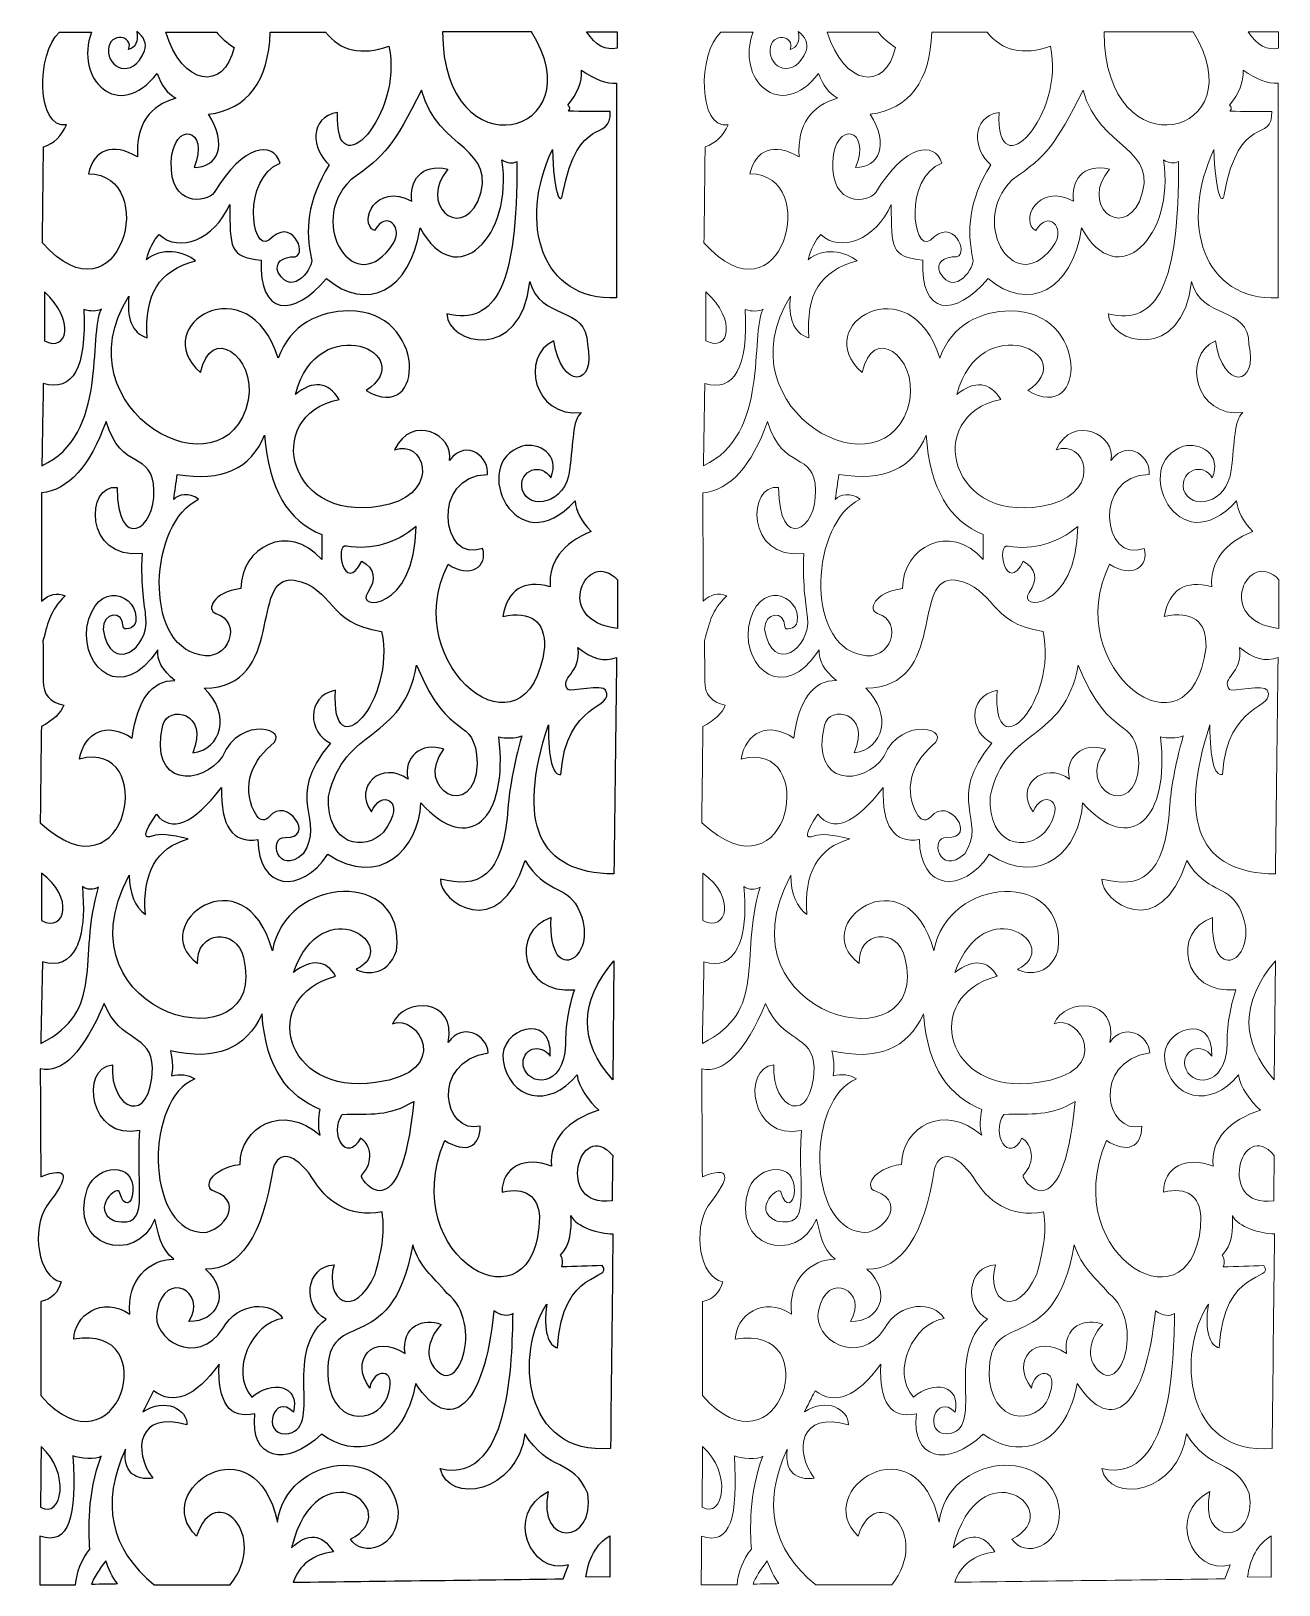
# Model space of a CAD drawing. Header units: centimetres. Extents: x -86 to 85, y -106 to 106.
import ezdxf

# ---------------------------------------------------------------- set-up
doc = ezdxf.new("R2010")
doc.units = ezdxf.units.CM
doc.header["$MEASUREMENT"] = 0
doc.layers.add('layer 1', color=7, linetype='Continuous')

msp = doc.modelspace()

# ---------------------------------------------------------------- linework, layer by layer
at = {"layer": 'layer 1', "color": 177}
for points, knots in [([(-70.15937, 103.44431), (-71.89652, 99.34402), (-75.27064, 101.20011), (-75.09851, 103.57577), (-75.09851, 103.57577), (-74.94201, 106.13611), (-71.58666, 105.49758), (-72.35664, 103.63211), (-72.35664, 103.63211), (-71.37381, 103.86999), (-71.00447, 104.68379), (-71.24861, 106.07351), (-71.24861, 106.07351), (-70.23449, 105.34735), (-69.87141, 104.47095), (-70.15937, 103.44431)], [0, 0, 0, 0, 0.2, 0.2, 0.2, 0.2, 0.4, 0.4, 0.4, 0.4, 0.6, 0.6, 0.6, 0.6, 1, 1, 1, 1]), ([(-80.80739, 93.33824), (-81.50871, 91.78534), (-82.56067, 90.78347), (-83.96326, 90.33264), (-83.96326, 90.33264), (-84.01347, 85.96087), (-84.06367, 81.58911), (-84.11387, 77.21735), (-84.11387, 77.21735), (-73.46706, 65.31786), (-67.91913, 86.57361), (-77.83936, 86.65078), (-77.83936, 86.65078), (-77.08796, 89.95694), (-74.57315, 90.95054), (-71.11672, 88.94682), (-71.11672, 88.94682), (-71.40349, 93.46725), (-69.42367, 95.91806), (-65.89631, 96.984), (-65.89631, 96.984), (-67.04305, 97.61023), (-67.89951, 98.73679), (-68.4657, 100.36368), (-68.4657, 100.36368), (-73.71886, 93.5134), (-79.84309, 99.63749), (-77.40845, 105.99941), (-77.40845, 105.99941), (-78.87299, 105.99941), (-80.33753, 105.99941), (-81.80207, 105.99941), (-81.80207, 105.99941), (-85.00225, 103.09908), (-84.95951, 92.63386), (-80.80739, 93.33824)], [0, 0, 0, 0, 0.1, 0.1, 0.1, 0.1, 0.2, 0.2, 0.2, 0.2, 0.3, 0.3, 0.3, 0.3, 0.4, 0.4, 0.4, 0.4, 0.5, 0.5, 0.5, 0.5, 0.6, 0.6, 0.6, 0.6, 0.7, 0.7, 0.7, 0.7, 0.8, 0.8, 0.8, 0.8, 1, 1, 1, 1]), ([(-57.96168, 103.8956), (-58.95397, 104.54579), (-59.75214, 105.24701), (-60.35619, 105.99924), (-60.35619, 105.99924), (-62.66694, 105.99923), (-64.97769, 105.99923), (-67.28842, 105.99924), (-67.28842, 105.99924), (-65.05886, 98.66725), (-59.32553, 97.82024), (-57.96168, 103.8956)], [0, 0, 0, 0, 0.25, 0.25, 0.25, 0.25, 0.5, 0.5, 0.5, 0.5, 1, 1, 1, 1]), ([(-61.42127, 94.7659), (-58.76632, 90.58309), (-60.21903, 87.45227), (-63.41248, 87.51489), (-63.41248, 87.51489), (-61.1708, 92.87487), (-66.30536, 94.02701), (-66.53079, 88.26629), (-66.53079, 88.26629), (-66.78128, 82.05471), (-61.70931, 82.65582), (-60.66987, 84.09602), (-60.66987, 84.09602), (-56.62617, 90.70897), (-52.64242, 91.18422), (-51.64907, 88.1141), (-51.64907, 88.1141), (-56.89576, 85.97122), (-55.64446, 75.9148), (-53.19344, 77.55884), (-53.19344, 77.55884), (-50.14113, 80.94397), (-47.87404, 75.75737), (-49.62173, 75.32505), (-49.62173, 75.32505), (-51.39246, 75.3501), (-52.46182, 74.48141), (-51.93162, 73.17232), (-51.93162, 73.17232), (-49.83252, 69.57297), (-47.01473, 74.13346), (-47.39467, 75.00408), (-47.39467, 75.00408), (-48.23875, 78.83909), (-48.04634, 82.86874), (-44.96072, 87.88865), (-44.96072, 87.88865), (-47.34047, 89.89264), (-47.79137, 94.37659), (-43.83347, 95.0279), (-43.83347, 95.0279), (-44.29718, 84.37559), (-34.81546, 94.67719), (-36.80609, 104.06405), (-36.80609, 104.06405), (-40.55584, 102.76793), (-43.44169, 103.41302), (-45.46365, 105.9993), (-45.46365, 105.9993), (-47.97926, 105.99929), (-50.49486, 105.99929), (-53.01045, 105.9993), (-53.01045, 105.9993), (-53.24746, 99.26867), (-56.05104, 95.52418), (-61.42127, 94.7659)], [0, 0, 0, 0, 0.066666667, 0.066666667, 0.066666667, 0.066666667, 0.133333333, 0.133333333, 0.133333333, 0.133333333, 0.2, 0.2, 0.2, 0.2, 0.266666667, 0.266666667, 0.266666667, 0.266666667, 0.333333333, 0.333333333, 0.333333333, 0.333333333, 0.4, 0.4, 0.4, 0.4, 0.466666667, 0.466666667, 0.466666667, 0.466666667, 0.533333333, 0.533333333, 0.533333333, 0.533333333, 0.6, 0.6, 0.6, 0.6, 0.666666667, 0.666666667, 0.666666667, 0.666666667, 0.733333333, 0.733333333, 0.733333333, 0.733333333, 0.8, 0.8, 0.8, 0.8, 0.866666667, 0.866666667, 0.866666667, 0.866666667, 1, 1, 1, 1]), ([(-17.35161, 106.0369), (-8.44469, 91.88468), (-29.47365, 86.47388), (-29.48677, 106.0369), (-29.48677, 106.0369), (-25.44172, 106.0369), (-21.39667, 106.0369), (-17.35161, 106.0369)], [0, 0, 0, 0, 0.333333333, 0.333333333, 0.333333333, 0.333333333, 1, 1, 1, 1]), ([(-5.66885, 103.81991), (-5.66883, 104.55233), (-5.66882, 105.28475), (-5.66881, 106.01717), (-5.66881, 106.01717), (-7.05229, 106.01717), (-8.43576, 106.01717), (-9.81923, 106.01717), (-9.81923, 106.01717), (-8.59853, 104.17048), (-7.21507, 103.43805), (-5.66885, 103.81991)], [0, 0, 0, 0, 0.25, 0.25, 0.25, 0.25, 0.5, 0.5, 0.5, 0.5, 1, 1, 1, 1]), ([(-13.09712, 83.83056), (-13.44761, 82.12989), (-14.33656, 84.2002), (-14.49634, 89.95694), (-14.49634, 89.95694), (-19.25941, 79.84761), (-15.96235, 69.26343), (-5.73242, 69.70236), (-5.73242, 69.70236), (-5.73242, 79.47185), (-5.73242, 89.24135), (-5.73242, 99.01085), (-5.73242, 99.01085), (-7.10871, 98.92474), (-8.70254, 99.51349), (-10.51392, 100.7771), (-10.51392, 100.7771), (-10.43877, 99.16159), (-11.06494, 97.57113), (-12.39242, 96.00572), (-12.39242, 96.00572), (-12.06682, 95.78029), (-12.04177, 95.50477), (-12.31728, 95.17918), (-12.31728, 95.17918), (-10.41414, 95.17357), (-8.511, 95.16795), (-6.60785, 95.16233), (-6.60785, 95.16233), (-6.42176, 90.70702), (-11.02665, 95.17537), (-13.09712, 83.83056)], [0, 0, 0, 0, 0.111111111, 0.111111111, 0.111111111, 0.111111111, 0.222222222, 0.222222222, 0.222222222, 0.222222222, 0.333333333, 0.333333333, 0.333333333, 0.333333333, 0.444444444, 0.444444444, 0.444444444, 0.444444444, 0.555555556, 0.555555556, 0.555555556, 0.555555556, 0.666666667, 0.666666667, 0.666666667, 0.666666667, 0.777777778, 0.777777778, 0.777777778, 0.777777778, 1, 1, 1, 1]), ([(-32.35375, 98.08237), (-30.16486, 89.72239), (-21.66806, 90.41896), (-24.66019, 82.85422), (-24.66019, 82.85422), (-27.27449, 77.61309), (-32.78039, 82.54314), (-28.76825, 87.27473), (-28.76825, 87.27473), (-32.47958, 88.15947), (-34.03794, 85.56584), (-33.68301, 82.91787), (-33.68301, 82.91787), (-38.66036, 85.53963), (-41.03961, 80.03484), (-38.80445, 78.88775), (-38.80445, 78.88775), (-37.13272, 81.82376), (-34.82574, 79.23139), (-36.2118, 77.14557), (-36.2118, 77.14557), (-41.27291, 69.17716), (-48.22089, 79.69789), (-42.03517, 85.83117), (-42.03517, 85.83117), (-37.16199, 89.2437), (-36.22399, 90.48381), (-32.35375, 98.08237)], [0, 0, 0, 0, 0.125, 0.125, 0.125, 0.125, 0.25, 0.25, 0.25, 0.25, 0.375, 0.375, 0.375, 0.375, 0.5, 0.5, 0.5, 0.5, 0.625, 0.625, 0.625, 0.625, 0.75, 0.75, 0.75, 0.75, 1, 1, 1, 1]), ([(-19.33457, 88.33956), (-19.93539, 88.00715), (-20.61978, 88.07163), (-21.38771, 88.53299), (-21.38771, 88.53299), (-19.76867, 78.14742), (-27.62798, 70.2064), (-32.56751, 79.24949), (-32.56751, 79.24949), (-33.88863, 70.55405), (-39.87341, 67.72237), (-45.33648, 72.3326), (-45.33648, 72.3326), (-49.93737, 66.88896), (-54.59767, 67.3161), (-54.24541, 74.85381), (-54.24541, 74.85381), (-58.67866, 75.3582), (-58.47134, 76.43862), (-58.553, 82.44061), (-58.553, 82.44061), (-60.71909, 77.63009), (-65.42435, 75.82228), (-68.18387, 78.34781), (-68.18387, 78.34781), (-68.93867, 77.57798), (-69.5158, 76.42828), (-69.91523, 74.89871), (-69.91523, 74.89871), (-67.97795, 76.63992), (-64.74201, 76.0766), (-63.22072, 74.74958), (-63.22072, 74.74958), (-68.28063, 73.3784), (-70.21107, 70.21146), (-69.79938, 64.22149), (-69.79938, 64.22149), (-71.99992, 64.88239), (-72.5989, 67.1269), (-72.31531, 69.9278), (-72.31531, 69.9278), (-82.06671, 54.35238), (-59.03434, 41.84803), (-56.00777, 55.72445), (-56.00777, 55.72445), (-55.016, 61.83163), (-61.13912, 66.08522), (-62.53856, 59.49779), (-62.53856, 59.49779), (-69.85037, 66.03471), (-55.94972, 74.3218), (-51.9172, 61.47375), (-51.9172, 61.47375), (-50.28239, 66.1044), (-46.28321, 67.8918), (-42.29862, 67.91104), (-42.29862, 67.91104), (-31.59514, 68.02822), (-31.73255, 52.26258), (-39.91629, 57.028), (-39.91629, 57.028), (-32.47743, 62.0248), (-46.48621, 68.36259), (-49.58672, 56.51964), (-49.58672, 56.51964), (-47.14134, 58.47246), (-45.14099, 58.23866), (-43.58567, 55.81823), (-43.58567, 55.81823), (-54.3581, 53.71441), (-50.61024, 38.01854), (-36.73778, 41.52922), (-36.73778, 41.52922), (-29.62451, 43.52042), (-32.16684, 50.48572), (-36.03657, 48.93283), (-36.03657, 48.93283), (-33.74081, 53.99579), (-27.81102, 50.92705), (-28.55617, 47.50051), (-28.55617, 47.50051), (-26.04442, 50.71493), (-23.02239, 47.67063), (-23.35972, 45.55838), (-23.35972, 45.55838), (-31.07814, 45.5992), (-29.76624, 33.23063), (-24.03913, 35.48044), (-24.03913, 35.48044), (-23.2251, 33.10101), (-25.72979, 31.2225), (-28.73537, 33.33895), (-28.73537, 33.33895), (-35.76736, 19.35185), (-17.70399, 5.34582), (-15.57707, 21.9821), (-15.57707, 21.9821), (-15.49079, 25.57617), (-17.39012, 26.98286), (-21.27503, 26.20217), (-21.27503, 26.20217), (-20.60773, 29.85746), (-18.44835, 31.20948), (-14.7969, 30.25822), (-14.7969, 30.25822), (-15.00978, 33.65203), (-13.14381, 36.16922), (-9.19897, 37.80978), (-9.19897, 37.80978), (-10.57041, 39.2167), (-11.30302, 40.61217), (-11.39675, 41.99615), (-11.39675, 41.99615), (-19.45559, 33.0008), (-25.97063, 47.16445), (-18.63535, 49.43187), (-18.63535, 49.43187), (-16.37601, 50.02254), (-13.37243, 48.32543), (-14.72515, 45.12178), (-14.72515, 45.12178), (-15.87073, 47.22626), (-19.14511, 46.31295), (-18.63587, 43.50848), (-18.63587, 43.50848), (-17.72347, 40.60604), (-12.63097, 41.51769), (-12.167, 46.1879), (-12.167, 46.1879), (-11.60343, 50.00751), (-11.81635, 53.00059), (-10.55149, 54.04003), (-10.55149, 54.04003), (-17.06562, 53.28241), (-18.91707, 61.72935), (-14.30849, 63.84579), (-14.30849, 63.84579), (-13.2817, 57.02527), (-8.41268, 57.56254), (-9.72497, 63.39496), (-9.72497, 63.39496), (-9.71708, 68.64577), (-16.24538, 66.63894), (-17.56189, 71.9414), (-17.56189, 71.9414), (-18.76061, 60.65632), (-28.89081, 63.49601), (-28.89971, 67.49939), (-28.89971, 67.49939), (-22.18061, 65.88917), (-19.23211, 71.56929), (-19.33457, 88.33956)], [0, 0, 0, 0, 0.025641026, 0.025641026, 0.025641026, 0.025641026, 0.051282051, 0.051282051, 0.051282051, 0.051282051, 0.076923077, 0.076923077, 0.076923077, 0.076923077, 0.102564103, 0.102564103, 0.102564103, 0.102564103, 0.128205128, 0.128205128, 0.128205128, 0.128205128, 0.153846154, 0.153846154, 0.153846154, 0.153846154, 0.179487179, 0.179487179, 0.179487179, 0.179487179, 0.205128205, 0.205128205, 0.205128205, 0.205128205, 0.230769231, 0.230769231, 0.230769231, 0.230769231, 0.256410256, 0.256410256, 0.256410256, 0.256410256, 0.282051282, 0.282051282, 0.282051282, 0.282051282, 0.307692308, 0.307692308, 0.307692308, 0.307692308, 0.333333333, 0.333333333, 0.333333333, 0.333333333, 0.358974359, 0.358974359, 0.358974359, 0.358974359, 0.384615385, 0.384615385, 0.384615385, 0.384615385, 0.41025641, 0.41025641, 0.41025641, 0.41025641, 0.435897436, 0.435897436, 0.435897436, 0.435897436, 0.461538462, 0.461538462, 0.461538462, 0.461538462, 0.487179487, 0.487179487, 0.487179487, 0.487179487, 0.512820513, 0.512820513, 0.512820513, 0.512820513, 0.538461538, 0.538461538, 0.538461538, 0.538461538, 0.564102564, 0.564102564, 0.564102564, 0.564102564, 0.58974359, 0.58974359, 0.58974359, 0.58974359, 0.615384615, 0.615384615, 0.615384615, 0.615384615, 0.641025641, 0.641025641, 0.641025641, 0.641025641, 0.666666667, 0.666666667, 0.666666667, 0.666666667, 0.692307692, 0.692307692, 0.692307692, 0.692307692, 0.717948718, 0.717948718, 0.717948718, 0.717948718, 0.743589744, 0.743589744, 0.743589744, 0.743589744, 0.769230769, 0.769230769, 0.769230769, 0.769230769, 0.794871795, 0.794871795, 0.794871795, 0.794871795, 0.820512821, 0.820512821, 0.820512821, 0.820512821, 0.846153846, 0.846153846, 0.846153846, 0.846153846, 0.871794872, 0.871794872, 0.871794872, 0.871794872, 0.897435897, 0.897435897, 0.897435897, 0.897435897, 0.923076923, 0.923076923, 0.923076923, 0.923076923, 0.948717949, 0.948717949, 0.948717949, 0.948717949, 1, 1, 1, 1]), ([(-83.85056, 63.84579), (-83.85056, 66.07495), (-83.85056, 68.3041), (-83.85056, 70.53325), (-83.85056, 70.53325), (-79.61768, 66.67606), (-80.66964, 62.15514), (-83.85056, 63.84579)], [0, 0, 0, 0, 0.333333333, 0.333333333, 0.333333333, 0.333333333, 1, 1, 1, 1]), ([(-84.18902, 46.7816), (-84.12628, 50.51603), (-84.06356, 54.25046), (-84.00084, 57.98487), (-84.00084, 57.98487), (-79.93076, 56.80767), (-78.08984, 60.18896), (-78.47805, 68.12876), (-78.47805, 68.12876), (-77.53366, 67.81238), (-76.7264, 67.81543), (-76.0563, 68.13791), (-76.0563, 68.13791), (-77.88874, 64.70248), (-75.07631, 50.90157), (-84.18902, 46.7816)], [0, 0, 0, 0, 0.2, 0.2, 0.2, 0.2, 0.4, 0.4, 0.4, 0.4, 0.6, 0.6, 0.6, 0.6, 1, 1, 1, 1]), ([(-68.8977, 43.4091), (-68.67227, 38.0352), (-73.88199, 34.85381), (-73.93208, 43.78341), (-73.93208, 43.78341), (-78.17748, 44.44716), (-78.52815, 33.85241), (-70.47564, 34.76661), (-70.47564, 34.76661), (-70.68852, 30.10793), (-70.14909, 27.7846), (-69.98723, 26.05037), (-69.98723, 26.05037), (-69.47138, 21.85556), (-74.77263, 18.07297), (-75.83244, 24.4206), (-75.83244, 24.4206), (-75.88717, 26.79715), (-73.06116, 27.10425), (-73.09892, 24.82241), (-73.09892, 24.82241), (-73.17402, 24.17763), (-71.54909, 24.46151), (-71.38008, 25.48853), (-71.38008, 25.48853), (-70.80155, 29.13006), (-76.85302, 31.59916), (-78.0346, 24.66028), (-78.0346, 24.66028), (-78.74103, 19.15001), (-73.22831, 14.20329), (-68.37172, 21.65468), (-68.37172, 21.65468), (-68.49695, 20.20197), (-67.72051, 18.79935), (-66.04238, 17.44683), (-66.04238, 17.44683), (-69.21078, 17.47189), (-71.15189, 14.84198), (-71.86573, 9.55714), (-71.86573, 9.55714), (-75.32217, 11.94678), (-78.40336, 10.38013), (-79.05456, 6.70648), (-79.05456, 6.70648), (-68.3622, 9.67429), (-72.1398, -13.38019), (-84.41447, -1.99075), (-84.41447, -1.99075), (-84.36437, 2.393), (-84.31427, 6.77675), (-84.26417, 11.1605), (-84.26417, 11.1605), (-82.60425, 12.03578), (-81.58353, 13.01199), (-81.20201, 14.08908), (-81.20201, 14.08908), (-83.09917, 14.46629), (-84.0321, 15.5605), (-84.00084, 17.3717), (-84.00084, 17.3717), (-84.01336, 19.16253), (-84.02588, 21.08483), (-84.03841, 22.87567), (-84.03841, 22.87567), (-83.18069, 25.83628), (-83.21428, 26.70407), (-81.01421, 29.01917), (-81.01421, 29.01917), (-82.14578, 29.45846), (-83.19936, 29.29332), (-84.22626, 28.267), (-84.22626, 28.267), (-84.23878, 33.20119), (-84.2513, 38.13538), (-84.26383, 43.06958), (-84.26383, 43.06958), (-80.54439, 43.47032), (-77.60142, 46.72639), (-75.43488, 52.83778), (-75.43488, 52.83778), (-73.39358, 45.86227), (-68.96033, 48.90684), (-68.8977, 43.4091)], [0, 0, 0, 0, 0.045454545, 0.045454545, 0.045454545, 0.045454545, 0.090909091, 0.090909091, 0.090909091, 0.090909091, 0.136363636, 0.136363636, 0.136363636, 0.136363636, 0.181818182, 0.181818182, 0.181818182, 0.181818182, 0.227272727, 0.227272727, 0.227272727, 0.227272727, 0.272727273, 0.272727273, 0.272727273, 0.272727273, 0.318181818, 0.318181818, 0.318181818, 0.318181818, 0.363636364, 0.363636364, 0.363636364, 0.363636364, 0.409090909, 0.409090909, 0.409090909, 0.409090909, 0.454545455, 0.454545455, 0.454545455, 0.454545455, 0.5, 0.5, 0.5, 0.5, 0.545454545, 0.545454545, 0.545454545, 0.545454545, 0.590909091, 0.590909091, 0.590909091, 0.590909091, 0.636363636, 0.636363636, 0.636363636, 0.636363636, 0.681818182, 0.681818182, 0.681818182, 0.681818182, 0.727272727, 0.727272727, 0.727272727, 0.727272727, 0.772727273, 0.772727273, 0.772727273, 0.772727273, 0.818181818, 0.818181818, 0.818181818, 0.818181818, 0.863636364, 0.863636364, 0.863636364, 0.863636364, 0.909090909, 0.909090909, 0.909090909, 0.909090909, 1, 1, 1, 1]), ([(-60.44445, 26.61392), (-61.78443, 27.06475), (-60.87025, 29.5068), (-57.02559, 29.99521), (-57.02559, 29.99521), (-56.96297, 35.65575), (-50.61363, 39.12473), (-45.98, 33.97764), (-45.98, 33.97764), (-45.98, 35.11726), (-45.98, 36.25688), (-45.98, 37.39651), (-45.98, 37.39651), (-50.63867, 39.18733), (-53.24353, 43.70826), (-53.79456, 50.95928), (-53.79456, 50.95928), (-55.6355, 46.33817), (-59.60538, 44.54733), (-65.70425, 45.58677), (-65.70425, 45.58677), (-65.86707, 44.44713), (-66.02987, 43.30751), (-66.19266, 42.1679), (-66.19266, 42.1679), (-65.5164, 42.88266), (-64.09826, 43.18624), (-62.81137, 42.20547), (-62.81137, 42.20547), (-69.50972, 38.96599), (-70.43814, 22.49977), (-62.62097, 20.93), (-62.62097, 20.93), (-58.69115, 19.92134), (-56.71674, 25.41697), (-60.44445, 26.61392)], [0, 0, 0, 0, 0.1, 0.1, 0.1, 0.1, 0.2, 0.2, 0.2, 0.2, 0.3, 0.3, 0.3, 0.3, 0.4, 0.4, 0.4, 0.4, 0.5, 0.5, 0.5, 0.5, 0.6, 0.6, 0.6, 0.6, 0.7, 0.7, 0.7, 0.7, 0.8, 0.8, 0.8, 0.8, 1, 1, 1, 1]), ([(-39.70146, 29.45146), (-38.47852, 31.29763), (-38.75549, 32.73123), (-40.53235, 33.75222), (-40.53235, 33.75222), (-42.92611, 28.91804), (-44.27154, 36.28189), (-42.5987, 35.781), (-42.5987, 35.781), (-39.10469, 35.22998), (-35.93629, 36.13166), (-33.09349, 38.48604), (-33.09349, 38.48604), (-33.23091, 26.76863), (-41.58738, 27.039), (-39.70146, 29.45146)], [0, 0, 0, 0, 0.2, 0.2, 0.2, 0.2, 0.4, 0.4, 0.4, 0.4, 0.6, 0.6, 0.6, 0.6, 1, 1, 1, 1]), ([(-5.62982, 24.54747), (-5.62981, 26.76413), (-5.62981, 28.9808), (-5.62982, 31.19746), (-5.62982, 31.19746), (-9.80008, 35.74346), (-14.64662, 25.59953), (-5.62982, 24.54747)], [0, 0, 0, 0, 0.333333333, 0.333333333, 0.333333333, 0.333333333, 1, 1, 1, 1]), ([(-49.77032, 31.1504), (-55.99384, 31.90873), (-50.72224, 16.59975), (-62.01977, 16.37431), (-62.01977, 16.37431), (-58.3329, 12.81193), (-59.61464, 8.08608), (-63.60515, 7.57242), (-63.60515, 7.57242), (-61.19585, 13.10124), (-66.99283, 14.19527), (-67.68496, 11.32959), (-67.68496, 11.32959), (-69.65855, 2.86968), (-62.30733, 2.98516), (-59.54277, 7.07752), (-59.54277, 7.07752), (-57.16104, 12.79454), (-49.91373, 10.77641), (-52.95023, 8.56055), (-52.95023, 8.56055), (-55.80553, 6.10597), (-57.00839, 2.36226), (-54.85584, -1.02836), (-54.85584, -1.02836), (-54.38513, -1.72531), (-53.6809, -1.77938), (-53.16285, -1.1596), (-53.16285, -1.1596), (-50.77546, 1.79608), (-46.63486, -4.15547), (-50.98499, -3.99607), (-50.98499, -3.99607), (-53.31996, -3.78322), (-52.07983, -9.44009), (-48.52709, -6.2121), (-48.52709, -6.2121), (-45.36441, -1.58958), (-51.31232, 1.15801), (-44.81042, 8.90599), (-44.81042, 8.90599), (-47.74578, 10.19582), (-48.29846, 15.23436), (-44.1015, 16.13189), (-44.1015, 16.13189), (-44.81042, 4.90599), (-35.77, 14.71588), (-37.82498, 24.15728), (-37.82498, 24.15728), (-45.41071, 25.23064), (-44.129, 30.04995), (-49.77032, 31.1504)], [0, 0, 0, 0, 0.071428571, 0.071428571, 0.071428571, 0.071428571, 0.142857143, 0.142857143, 0.142857143, 0.142857143, 0.214285714, 0.214285714, 0.214285714, 0.214285714, 0.285714286, 0.285714286, 0.285714286, 0.285714286, 0.357142857, 0.357142857, 0.357142857, 0.357142857, 0.428571429, 0.428571429, 0.428571429, 0.428571429, 0.5, 0.5, 0.5, 0.5, 0.571428571, 0.571428571, 0.571428571, 0.571428571, 0.642857143, 0.642857143, 0.642857143, 0.642857143, 0.714285714, 0.714285714, 0.714285714, 0.714285714, 0.785714286, 0.785714286, 0.785714286, 0.785714286, 0.857142857, 0.857142857, 0.857142857, 0.857142857, 1, 1, 1, 1]), ([(-7.24533, 16.13189), (-5.82994, 13.50229), (-12.68044, 14.6917), (-13.33167, 4.5979), (-13.33167, 4.5979), (-14.46173, 4.38904), (-15.03484, 6.65173), (-15.05102, 11.38595), (-15.05102, 11.38595), (-19.43476, -2.0659), (-16.45381, -8.85446), (-6.10817, -8.9797), (-6.10817, -8.9797), (-5.98629, 0.86859), (-5.86441, 10.71687), (-5.74254, 20.56515), (-5.74254, 20.56515), (-7.44571, 19.9515), (-9.19897, 20.41486), (-11.00233, 21.95524), (-11.00233, 21.95524), (-10.50137, 18.23581), (-13.69484, 17.89768), (-12.35485, 16.20704), (-12.35485, 16.20704), (-12.06604, 15.86708), (-7.55926, 16.93877), (-7.24533, 16.13189)], [0, 0, 0, 0, 0.125, 0.125, 0.125, 0.125, 0.25, 0.25, 0.25, 0.25, 0.375, 0.375, 0.375, 0.375, 0.5, 0.5, 0.5, 0.5, 0.625, 0.625, 0.625, 0.625, 0.75, 0.75, 0.75, 0.75, 1, 1, 1, 1]), ([(-45.05221, 1.61044), (-45.33937, -5.15924), (-40.06886, -5.98667), (-37.56431, -3.25423), (-37.56431, -3.25423), (-34.10787, 1.27922), (-38.10282, 2.56912), (-39.17983, -0.51162), (-39.17983, -0.51162), (-41.77495, 3.07374), (-37.78562, 6.49899), (-34.19557, 3.98771), (-34.19557, 3.98771), (-34.97091, 6.90366), (-32.33019, 9.15569), (-29.30305, 8.05288), (-29.30305, 8.05288), (-33.53629, 2.72331), (-25.14625, -2.17862), (-24.74537, 6.12545), (-24.74537, 6.12545), (-25.07101, 13.0643), (-28.57209, 8.53618), (-33.03099, 19.55818), (-33.03099, 19.55818), (-34.96579, 8.81554), (-42.9271, 11.37109), (-45.05221, 1.61044)], [0, 0, 0, 0, 0.125, 0.125, 0.125, 0.125, 0.25, 0.25, 0.25, 0.25, 0.375, 0.375, 0.375, 0.375, 0.5, 0.5, 0.5, 0.5, 0.625, 0.625, 0.625, 0.625, 0.75, 0.75, 0.75, 0.75, 1, 1, 1, 1]), ([(-45.17105, -6.29342), (-48.82025, -11.82485), (-54.68108, -11.17021), (-54.69624, -4.26861), (-54.69624, -4.26861), (-58.15267, -4.83216), (-59.80575, -2.46525), (-59.65548, 2.83211), (-59.65548, 2.83211), (-63.55024, -2.21479), (-66.51828, -3.42955), (-68.55957, -0.81218), (-68.55957, -0.81218), (-70.31283, -3.37946), (-70.46312, -4.36881), (-69.01041, -3.78021), (-69.01041, -3.78021), (-68.20892, -3.44209), (-66.60593, -3.57984), (-64.20145, -4.19348), (-64.20145, -4.19348), (-68.55957, -5.40824), (-70.51322, -8.85217), (-70.06237, -14.52523), (-70.06237, -14.52523), (-71.4775, -13.51085), (-72.21638, -11.72), (-72.27899, -9.15272), (-72.27899, -9.15272), (-82.68602, -28.669), (-52.87098, -35.69308), (-56.68413, -20.4025), (-56.68413, -20.4025), (-57.58362, -16.23588), (-63.18016, -16.69411), (-62.92571, -21.21733), (-62.92571, -21.21733), (-70.12309, -15.92778), (-56.51408, -5.82571), (-52.71785, -19.4545), (-52.71785, -19.4545), (-50.98652, -9.25619), (-34.32371, -8.12295), (-35.79223, -19.46253), (-35.79223, -19.46253), (-36.9862, -23.18409), (-40.43764, -22.62368), (-41.30796, -21.99662), (-41.30796, -21.99662), (-34.90013, -18.83627), (-45.81935, -11.08883), (-49.84971, -22.41493), (-49.84971, -22.41493), (-47.30747, -20.53644), (-45.3914, -20.71176), (-44.1015, -22.94091), (-44.1015, -22.94091), (-54.55487, -25.7131), (-51.23409, -39.34586), (-38.64812, -37.46155), (-38.64812, -37.46155), (-27.76375, -36.08391), (-32.99915, -27.85915), (-36.3308, -29.46235), (-36.3308, -29.46235), (-34.80274, -25.75844), (-27.4793, -25.86212), (-28.72355, -31.98225), (-28.72355, -31.98225), (-26.75111, -29.15556), (-23.37896, -31.00266), (-23.26135, -33.38967), (-23.26135, -33.38967), (-31.28906, -34.67854), (-29.30236, -44.72214), (-24.34508, -43.39839), (-24.34508, -43.39839), (-24.3718, -46.36313), (-26.31781, -47.16908), (-29.18621, -45.3702), (-29.18621, -45.3702), (-36.04291, -61.5847), (-16.50109, -72.19994), (-16.27797, -55.79815), (-16.27797, -55.79815), (-16.42262, -52.9737), (-18.15948, -51.71333), (-21.36362, -52.4164), (-21.36362, -52.4164), (-21.39669, -49.0646), (-18.28093, -47.41224), (-14.62143, -48.87181), (-14.62143, -48.87181), (-15.00964, -45.30267), (-12.3311, -42.55245), (-8.16084, -41.2375), (-8.16084, -41.2375), (-9.44566, -40.06614), (-10.92901, -38.08461), (-11.13856, -36.42289), (-11.13856, -36.42289), (-15.00019, -41.1621), (-20.39738, -39.68143), (-21.22134, -34.4377), (-21.22134, -34.4377), (-21.81834, -30.10304), (-14.49996, -27.65619), (-14.78598, -33.86191), (-14.78598, -33.86191), (-16.08001, -31.94664), (-18.8035, -32.84073), (-18.47876, -35.18873), (-18.47876, -35.18873), (-17.81219, -38.0691), (-12.88082, -38.23191), (-12.69297, -32.29584), (-12.69297, -32.29584), (-12.74306, -29.84128), (-12.34232, -27.3366), (-11.49074, -24.78184), (-11.49074, -24.78184), (-18.78019, -25.55275), (-20.31148, -16.75515), (-14.68419, -14.9385), (-14.68419, -14.9385), (-15.16809, -25.17246), (-7.55025, -20.1213), (-11.07747, -13.51084), (-11.07747, -13.51084), (-12.7794, -10.42564), (-15.44416, -11.63176), (-18.21104, -7.14772), (-18.21104, -7.14772), (-21.77752, -18.52932), (-29.93092, -12.76876), (-29.78827, -9.69041), (-29.78827, -9.69041), (-24.78701, -10.91919), (-21.11758, -9.82115), (-20.51518, 0.4892), (-20.51518, 0.4892), (-20.4114, 2.24826), (-19.8221, 5.85457), (-18.69231, 9.87003), (-18.69231, 9.87003), (-19.65087, 9.529), (-20.89787, 9.55601), (-21.80523, 9.74093), (-21.80523, 9.74093), (-20.45391, -1.49238), (-25.91023, -6.59609), (-32.43646, 0.7231), (-32.43646, 0.7231), (-32.75385, -5.58443), (-38.08119, -10.98934), (-45.17105, -6.29342)], [0, 0, 0, 0, 0.025, 0.025, 0.025, 0.025, 0.05, 0.05, 0.05, 0.05, 0.075, 0.075, 0.075, 0.075, 0.1, 0.1, 0.1, 0.1, 0.125, 0.125, 0.125, 0.125, 0.15, 0.15, 0.15, 0.15, 0.175, 0.175, 0.175, 0.175, 0.2, 0.2, 0.2, 0.2, 0.225, 0.225, 0.225, 0.225, 0.25, 0.25, 0.25, 0.25, 0.275, 0.275, 0.275, 0.275, 0.3, 0.3, 0.3, 0.3, 0.325, 0.325, 0.325, 0.325, 0.35, 0.35, 0.35, 0.35, 0.375, 0.375, 0.375, 0.375, 0.4, 0.4, 0.4, 0.4, 0.425, 0.425, 0.425, 0.425, 0.45, 0.45, 0.45, 0.45, 0.475, 0.475, 0.475, 0.475, 0.5, 0.5, 0.5, 0.5, 0.525, 0.525, 0.525, 0.525, 0.55, 0.55, 0.55, 0.55, 0.575, 0.575, 0.575, 0.575, 0.6, 0.6, 0.6, 0.6, 0.625, 0.625, 0.625, 0.625, 0.65, 0.65, 0.65, 0.65, 0.675, 0.675, 0.675, 0.675, 0.7, 0.7, 0.7, 0.7, 0.725, 0.725, 0.725, 0.725, 0.75, 0.75, 0.75, 0.75, 0.775, 0.775, 0.775, 0.775, 0.8, 0.8, 0.8, 0.8, 0.825, 0.825, 0.825, 0.825, 0.85, 0.85, 0.85, 0.85, 0.875, 0.875, 0.875, 0.875, 0.9, 0.9, 0.9, 0.9, 0.925, 0.925, 0.925, 0.925, 0.95, 0.95, 0.95, 0.95, 1, 1, 1, 1]), ([(-84.26383, -15.35177), (-84.26383, -13.19775), (-84.26383, -11.04374), (-84.26383, -8.88973), (-84.26383, -8.88973), (-79.71786, -12.12075), (-80.95767, -17.05494), (-84.26383, -15.35177)], [0, 0, 0, 0, 0.333333333, 0.333333333, 0.333333333, 0.333333333, 1, 1, 1, 1]), ([(-84.33932, -32.1259), (-84.26405, -28.41302), (-84.1888, -24.70014), (-84.11355, -20.98727), (-84.11355, -20.98727), (-82.04478, -21.63916), (-80.42465, -20.95559), (-79.47302, -18.96992), (-79.47302, -18.96992), (-79.29613, -18.60082), (-79.14269, -18.18609), (-79.01338, -17.72728), (-79.01338, -17.72728), (-78.52865, -16.00745), (-78.38781, -13.65941), (-78.6659, -10.69309), (-78.6659, -10.69309), (-77.95207, -11.16898), (-77.21319, -11.19403), (-76.44927, -10.76823), (-76.44927, -10.76823), (-79.40447, -20.77825), (-75.34613, -27.59689), (-84.33932, -32.1259)], [0, 0, 0, 0, 0.142857143, 0.142857143, 0.142857143, 0.142857143, 0.285714286, 0.285714286, 0.285714286, 0.285714286, 0.428571429, 0.428571429, 0.428571429, 0.428571429, 0.571428571, 0.571428571, 0.571428571, 0.571428571, 0.714285714, 0.714285714, 0.714285714, 0.714285714, 1, 1, 1, 1]), ([(-6.25847, -37.08578), (-6.25847, -37.08578), (-6.10817, -20.8534), (-6.10817, -20.8534), (-6.10817, -20.8534), (-10.86766, -26.46459), (-10.91777, -31.87539), (-6.25847, -37.08578)], [0, 0, 0, 0, 0.333333333, 0.333333333, 0.333333333, 0.333333333, 1, 1, 1, 1]), ([(-73.55855, -52.56115), (-73.05165, -54.45796), (-71.85584, -54.26387), (-71.77446, -52.31701), (-71.77446, -52.31701), (-71.54333, -48.15235), (-76.62595, -48.66745), (-77.95157, -51.89035), (-77.95157, -51.89035), (-80.73885, -59.96917), (-71.36464, -62.55046), (-68.76633, -56.11513), (-68.76633, -56.11513), (-68.279, -57.99909), (-68.00514, -60.23667), (-66.18637, -61.57225), (-66.18637, -61.57225), (-69.48377, -61.6139), (-72.69802, -64.39697), (-72.16502, -69.0997), (-72.16502, -69.0997), (-76.02113, -66.54271), (-79.76749, -69.29882), (-79.84265, -72.50521), (-79.84265, -72.50521), (-67.1916, -70.26048), (-73.84338, -92.02046), (-84.33932, -80.2219), (-84.33932, -80.2219), (-84.33933, -75.93835), (-84.33932, -71.6548), (-84.33932, -67.37125), (-84.33932, -67.37125), (-82.86138, -67.07065), (-81.93453, -66.16885), (-81.55877, -64.66585), (-81.55877, -64.66585), (-84.73286, -64.08872), (-85.66276, -57.59329), (-83.53073, -54.28891), (-83.53073, -54.28891), (-80.28145, -50.14757), (-80.55098, -48.83019), (-84.33932, -50.33675), (-84.33932, -50.33675), (-84.36437, -45.42695), (-84.38942, -40.51715), (-84.41447, -35.60735), (-84.41447, -35.60735), (-81.40847, -36.2837), (-78.50267, -33.30276), (-75.69707, -26.6645), (-75.69707, -26.6645), (-73.40609, -32.19564), (-69.2486, -30.72902), (-69.08556, -35.45172), (-69.08556, -35.45172), (-69.27341, -43.59188), (-74.89638, -41.23751), (-74.57077, -35.03845), (-74.57077, -35.03845), (-78.97899, -35.36407), (-77.76422, -45.49545), (-70.81377, -44.01768), (-70.81377, -44.01768), (-71.38884, -52.57154), (-69.31096, -57.44269), (-74.16047, -56.37695), (-74.16047, -56.37695), (-74.23332, -56.34855), (-74.302, -56.31887), (-74.3688, -56.28865), (-74.3688, -56.28865), (-77.64282, -54.8073), (-73.75903, -51.20256), (-73.55855, -52.56115)], [0, 0, 0, 0, 0.05, 0.05, 0.05, 0.05, 0.1, 0.1, 0.1, 0.1, 0.15, 0.15, 0.15, 0.15, 0.2, 0.2, 0.2, 0.2, 0.25, 0.25, 0.25, 0.25, 0.3, 0.3, 0.3, 0.3, 0.35, 0.35, 0.35, 0.35, 0.4, 0.4, 0.4, 0.4, 0.45, 0.45, 0.45, 0.45, 0.5, 0.5, 0.5, 0.5, 0.55, 0.55, 0.55, 0.55, 0.6, 0.6, 0.6, 0.6, 0.65, 0.65, 0.65, 0.65, 0.7, 0.7, 0.7, 0.7, 0.75, 0.75, 0.75, 0.75, 0.8, 0.8, 0.8, 0.8, 0.85, 0.85, 0.85, 0.85, 0.9, 0.9, 0.9, 0.9, 1, 1, 1, 1]), ([(-46.20542, -41.12479), (-46.39538, -42.30198), (-46.52912, -43.47918), (-46.20541, -44.65637), (-46.20541, -44.65637), (-51.30573, -40.18569), (-57.12576, -43.55433), (-57.13829, -48.63879), (-57.13829, -48.63879), (-61.22089, -49.18981), (-62.2478, -51.84477), (-60.66987, -52.32065), (-60.66987, -52.32065), (-56.03708, -53.94157), (-60.21902, -58.43204), (-62.62096, -57.90235), (-62.62096, -57.90235), (-70.08506, -57.04432), (-70.08364, -39.7169), (-63.29977, -36.95452), (-63.29977, -36.95452), (-64.23901, -36.39098), (-65.3035, -36.25324), (-66.49322, -36.54125), (-66.49322, -36.54125), (-66.29284, -35.77733), (-66.34294, -34.63769), (-66.6435, -33.12238), (-66.6435, -33.12238), (-60.49455, -34.55004), (-56.32428, -32.87191), (-54.1327, -28.088), (-54.1327, -28.088), (-53.61923, -35.71471), (-50.49737, -39.30692), (-46.20542, -41.12479)], [0, 0, 0, 0, 0.1, 0.1, 0.1, 0.1, 0.2, 0.2, 0.2, 0.2, 0.3, 0.3, 0.3, 0.3, 0.4, 0.4, 0.4, 0.4, 0.5, 0.5, 0.5, 0.5, 0.6, 0.6, 0.6, 0.6, 0.7, 0.7, 0.7, 0.7, 0.8, 0.8, 0.8, 0.8, 1, 1, 1, 1]), ([(-33.43162, -40.03526), (-36.64219, -42.06274), (-39.44406, -41.74886), (-43.18901, -41.80705), (-43.18901, -41.80705), (-44.99672, -44.4814), (-42.51499, -48.65675), (-40.71234, -45.04915), (-40.71234, -45.04915), (-39.30674, -45.87483), (-38.76732, -48.31318), (-40.53235, -50.10401), (-40.53235, -50.10401), (-40.94397, -50.60736), (-35.20812, -58.56989), (-33.43162, -40.03526)], [0, 0, 0, 0, 0.2, 0.2, 0.2, 0.2, 0.4, 0.4, 0.4, 0.4, 0.6, 0.6, 0.6, 0.6, 1, 1, 1, 1]), ([(-6.34364, -53.60962), (-6.31859, -51.71859), (-6.29355, -49.32756), (-6.26851, -47.43655), (-6.26851, -47.43655), (-10.75185, -42.03902), (-14.27091, -54.72421), (-6.34364, -53.60962)], [0, 0, 0, 0, 0.333333333, 0.333333333, 0.333333333, 0.333333333, 1, 1, 1, 1]), ([(-37.74551, -55.14122), (-37.27332, -58.18223), (-37.92457, -60.81854), (-38.69156, -63.63573), (-38.69156, -63.63573), (-41.605, -70.0868), (-45.64695, -67.18663), (-44.31123, -62.35184), (-44.31123, -62.35184), (-48.18966, -62.57072), (-48.69968, -67.99343), (-45.40145, -69.77605), (-45.40145, -69.77605), (-51.49652, -74.6608), (-45.4825, -84.95207), (-50.93953, -85.45106), (-50.93953, -85.45106), (-54.25372, -85.45995), (-52.48533, -79.69623), (-49.83941, -82.49647), (-49.83941, -82.49647), (-48.9558, -78.71359), (-52.8335, -78.09571), (-55.52477, -80.44063), (-55.52477, -80.44063), (-58.63584, -76.84411), (-55.4911, -70.31469), (-51.3297, -69.66973), (-51.3297, -69.66973), (-52.70329, -67.30535), (-57.42764, -67.29756), (-59.46763, -71.06808), (-59.46763, -71.06808), (-62.96991, -76.39997), (-69.33432, -72.58502), (-68.47333, -68.63683), (-68.47333, -68.63683), (-67.4015, -62.9202), (-61.4941, -66.00954), (-64.12397, -70.07665), (-64.12397, -70.07665), (-60.24122, -70.22697), (-58.27709, -66.22726), (-61.86947, -62.93741), (-61.86947, -62.93741), (-57.13502, -63.01255), (-54.05387, -58.4284), (-52.62602, -49.18495), (-52.62602, -49.18495), (-51.84947, -46.73006), (-49.74675, -47.0321), (-47.31684, -50.41382), (-47.31684, -50.41382), (-45.44149, -53.66065), (-42.2967, -55.98973), (-37.74551, -55.14122)], [0, 0, 0, 0, 0.066666667, 0.066666667, 0.066666667, 0.066666667, 0.133333333, 0.133333333, 0.133333333, 0.133333333, 0.2, 0.2, 0.2, 0.2, 0.266666667, 0.266666667, 0.266666667, 0.266666667, 0.333333333, 0.333333333, 0.333333333, 0.333333333, 0.4, 0.4, 0.4, 0.4, 0.466666667, 0.466666667, 0.466666667, 0.466666667, 0.533333333, 0.533333333, 0.533333333, 0.533333333, 0.6, 0.6, 0.6, 0.6, 0.666666667, 0.666666667, 0.666666667, 0.666666667, 0.733333333, 0.733333333, 0.733333333, 0.733333333, 0.8, 0.8, 0.8, 0.8, 0.866666667, 0.866666667, 0.866666667, 0.866666667, 1, 1, 1, 1]), ([(-6.55907, -87.4363), (-6.44968, -77.6722), (-6.34031, -67.9081), (-6.23094, -58.144), (-6.23094, -58.144), (-8.12491, -58.11532), (-11.20236, -57.22194), (-11.97682, -55.63812), (-11.97682, -55.63812), (-11.85158, -57.45401), (-12.01546, -59.69516), (-13.39302, -61.06019), (-13.39302, -61.06019), (-13.07994, -61.34824), (-13.01066, -62.08679), (-13.21943, -62.62529), (-13.21943, -62.62529), (-11.44112, -62.60025), (-9.47449, -62.4896), (-7.69617, -62.46455), (-7.69617, -62.46455), (-6.06813, -64.59353), (-13.21943, -62.62529), (-13.78251, -73.69798), (-13.78251, -73.69798), (-14.98397, -73.49328), (-15.83188, -71.38229), (-15.24774, -67.72435), (-15.24774, -67.72435), (-19.67701, -74.33516), (-18.54255, -88.49596), (-6.55907, -87.4363)], [0, 0, 0, 0, 0.111111111, 0.111111111, 0.111111111, 0.111111111, 0.222222222, 0.222222222, 0.222222222, 0.222222222, 0.333333333, 0.333333333, 0.333333333, 0.333333333, 0.444444444, 0.444444444, 0.444444444, 0.444444444, 0.555555556, 0.555555556, 0.555555556, 0.555555556, 0.666666667, 0.666666667, 0.666666667, 0.666666667, 0.777777778, 0.777777778, 0.777777778, 0.777777778, 1, 1, 1, 1]), ([(-30.94621, -75.93298), (-31.91231, -74.10807), (-31.03191, -71.93336), (-29.67462, -70.50454), (-29.67462, -70.50454), (-31.98065, -69.48841), (-35.16854, -70.72317), (-34.6115, -74.48124), (-34.6115, -74.48124), (-38.99369, -71.54825), (-42.26898, -75.48843), (-39.41651, -79.19119), (-39.41651, -79.19119), (-38.99709, -76.53696), (-35.75441, -76.27403), (-36.84366, -79.81093), (-36.84366, -79.81093), (-37.70715, -83.87653), (-44.29669, -84.80691), (-45.11589, -78.20638), (-45.11589, -78.20638), (-45.93768, -67.17085), (-36.51887, -76.15907), (-33.56749, -59.61946), (-33.56749, -59.61946), (-32.42858, -62.84975), (-31.07954, -63.69801), (-28.84344, -66.25542), (-28.84344, -66.25542), (-23.73743, -70.27662), (-27.42485, -81.53537), (-30.94621, -75.93298)], [0, 0, 0, 0, 0.111111111, 0.111111111, 0.111111111, 0.111111111, 0.222222222, 0.222222222, 0.222222222, 0.222222222, 0.333333333, 0.333333333, 0.333333333, 0.333333333, 0.444444444, 0.444444444, 0.444444444, 0.444444444, 0.555555556, 0.555555556, 0.555555556, 0.555555556, 0.666666667, 0.666666667, 0.666666667, 0.666666667, 0.777777778, 0.777777778, 0.777777778, 0.777777778, 1, 1, 1, 1]), ([(-18.24813, -85.42981), (-15.09751, -90.69766), (-11.57967, -88.81818), (-9.67457, -93.57584), (-9.67457, -93.57584), (-8.57485, -100.6961), (-16.72549, -100.88615), (-15.05989, -93.30952), (-15.05989, -93.30952), (-21.02457, -96.31901), (-17.56296, -104.84605), (-12.27941, -103.34227), (-12.27941, -103.34227), (-12.52693, -103.97713), (-12.77445, -104.61199), (-13.02197, -105.24685), (-13.02197, -105.24685), (-25.31041, -105.40044), (-37.59885, -105.55403), (-49.88728, -105.70762), (-49.88728, -105.70762), (-49.06074, -103.34072), (-47.23235, -101.95063), (-44.40206, -101.53735), (-44.40206, -101.53735), (-45.95495, -99.05773), (-47.8585, -98.88241), (-50.1127, -101.01137), (-50.1127, -101.01137), (-46.67018, -87.06421), (-34.35218, -95.9154), (-42.06751, -99.82457), (-42.06751, -99.82457), (-40.42677, -102.36721), (-35.50307, -101.10938), (-35.57008, -96.05765), (-35.57008, -96.05765), (-36.63522, -86.70139), (-50.89755, -88.18781), (-52.02482, -97.5064), (-52.02482, -97.5064), (-55.00798, -83.46652), (-69.59689, -93.1325), (-63.07565, -99.40513), (-63.07565, -99.40513), (-60.55672, -91.72015), (-53.02681, -99.23485), (-58.48772, -106.0735), (-58.48772, -106.0735), (-61.94462, -106.07349), (-65.40152, -106.07349), (-68.85842, -106.07349), (-68.85842, -106.07349), (-74.87042, -101.13864), (-76.17301, -94.95129), (-72.76622, -87.51145), (-72.76622, -87.51145), (-73.2607, -91.4443), (-70.54166, -91.71376), (-69.0603, -91.50417), (-69.0603, -91.50417), (-71.86514, -87.71948), (-71.06621, -82.26549), (-64.39033, -84.19418), (-64.39033, -84.19418), (-64.33481, -82.13031), (-67.35523, -80.38444), (-70.4005, -82.45179), (-70.4005, -82.45179), (-69.68667, -81.01162), (-69.19826, -80.04732), (-68.93527, -79.5589), (-68.93527, -79.5589), (-66.25623, -81.61734), (-63.27472, -80.41049), (-59.99072, -75.93835), (-59.99072, -75.93835), (-60.21616, -81.19884), (-58.58792, -83.45335), (-55.10597, -82.70185), (-55.10597, -82.70185), (-55.88084, -88.87646), (-50.89485, -90.15715), (-46.01282, -85.4824), (-46.01282, -85.4824), (-41.1884, -88.93134), (-36.27023, -87.08345), (-34.16575, -81.97717), (-34.16575, -81.97717), (-33.75111, -80.97111), (-33.4127, -79.8328), (-33.16217, -78.5686), (-33.16217, -78.5686), (-28.40267, -85.783), (-23.79347, -81.80004), (-22.49087, -68.6488), (-22.49087, -68.6488), (-21.46383, -69.32514), (-20.58708, -69.45039), (-19.86062, -69.02455), (-19.86062, -69.02455), (-20.03934, -72.95286), (-19.57878, -92.61375), (-29.8249, -90.19121), (-29.8249, -90.19121), (-28.67276, -95.08783), (-19.31537, -93.62102), (-18.24813, -85.42981)], [0, 0, 0, 0, 0.035714286, 0.035714286, 0.035714286, 0.035714286, 0.071428571, 0.071428571, 0.071428571, 0.071428571, 0.107142857, 0.107142857, 0.107142857, 0.107142857, 0.142857143, 0.142857143, 0.142857143, 0.142857143, 0.178571429, 0.178571429, 0.178571429, 0.178571429, 0.214285714, 0.214285714, 0.214285714, 0.214285714, 0.25, 0.25, 0.25, 0.25, 0.285714286, 0.285714286, 0.285714286, 0.285714286, 0.321428571, 0.321428571, 0.321428571, 0.321428571, 0.357142857, 0.357142857, 0.357142857, 0.357142857, 0.392857143, 0.392857143, 0.392857143, 0.392857143, 0.428571429, 0.428571429, 0.428571429, 0.428571429, 0.464285714, 0.464285714, 0.464285714, 0.464285714, 0.5, 0.5, 0.5, 0.5, 0.535714286, 0.535714286, 0.535714286, 0.535714286, 0.571428571, 0.571428571, 0.571428571, 0.571428571, 0.607142857, 0.607142857, 0.607142857, 0.607142857, 0.642857143, 0.642857143, 0.642857143, 0.642857143, 0.678571429, 0.678571429, 0.678571429, 0.678571429, 0.714285714, 0.714285714, 0.714285714, 0.714285714, 0.75, 0.75, 0.75, 0.75, 0.785714286, 0.785714286, 0.785714286, 0.785714286, 0.821428571, 0.821428571, 0.821428571, 0.821428571, 0.857142857, 0.857142857, 0.857142857, 0.857142857, 0.892857143, 0.892857143, 0.892857143, 0.892857143, 0.928571429, 0.928571429, 0.928571429, 0.928571429, 1, 1, 1, 1]), ([(-84.45168, -99.39585), (-80.41917, -100.811), (-79.47974, -96.68165), (-79.95562, -88.42878), (-79.95562, -88.42878), (-79.07565, -88.83652), (-76.74713, -89.05908), (-76.08594, -88.49726), (-76.08594, -88.49726), (-78.01751, -93.6546), (-77.82016, -98.75821), (-77.65097, -101.18875), (-77.65097, -101.18875), (-78.83584, -102.67149), (-79.42436, -104.31685), (-79.60487, -106.0735), (-79.60487, -106.0735), (-81.23312, -106.0735), (-82.86137, -106.0735), (-84.48962, -106.0735), (-84.48962, -106.0735), (-84.47698, -103.84762), (-84.46433, -101.62174), (-84.45168, -99.39585)], [0, 0, 0, 0, 0.142857143, 0.142857143, 0.142857143, 0.142857143, 0.285714286, 0.285714286, 0.285714286, 0.285714286, 0.428571429, 0.428571429, 0.428571429, 0.428571429, 0.571428571, 0.571428571, 0.571428571, 0.571428571, 0.714285714, 0.714285714, 0.714285714, 0.714285714, 1, 1, 1, 1]), ([(-84.3692, -95.45131), (-84.3692, -93.29161), (-84.30071, -89.35117), (-84.30071, -87.19147), (-84.30071, -87.19147), (-80.25675, -90.72211), (-81.41448, -97.14151), (-84.3692, -95.45131)], [0, 0, 0, 0, 0.333333333, 0.333333333, 0.333333333, 0.333333333, 1, 1, 1, 1]), ([(-6.66419, -104.99491), (-6.66419, -103.28593), (-6.66419, -101.09759), (-6.66419, -99.38861), (-6.66419, -99.38861), (-8.55946, -100.39135), (-9.61869, -102.67847), (-9.91033, -104.96591), (-9.91033, -104.96591), (-9.91033, -104.96591), (-6.66419, -104.99491), (-6.66419, -104.99491)], [0, 0, 0, 0, 0.25, 0.25, 0.25, 0.25, 0.5, 0.5, 0.5, 0.5, 1, 1, 1, 1]), ([(-73.8774, -105.89136), (-74.4095, -105.95397), (-76.10011, -105.94018), (-77.40845, -105.95268), (-77.40845, -105.95268), (-77.17682, -105.21401), (-76.2806, -103.85493), (-75.47307, -102.76569), (-75.47307, -102.76569), (-75.12251, -103.69218), (-74.5678, -105.13353), (-73.8774, -105.89136)], [0, 0, 0, 0, 0.25, 0.25, 0.25, 0.25, 0.5, 0.5, 0.5, 0.5, 1, 1, 1, 1])]:
    msp.add_open_spline(points, degree=3, knots=knots, dxfattribs=at)
at = {"layer": 'layer 1', "color": 242, "lineweight": 9}
for points, knots in [([(20.15175, 103.44431), (18.4146, 99.34402), (15.04048, 101.20011), (15.21261, 103.57577), (15.21261, 103.57577), (15.36911, 106.13611), (18.72446, 105.49758), (17.95448, 103.63211), (17.95448, 103.63211), (18.93731, 103.86999), (19.30665, 104.68379), (19.06251, 106.07351), (19.06251, 106.07351), (20.07663, 105.34735), (20.43971, 104.47095), (20.15175, 103.44431)], [0, 0, 0, 0, 0.2, 0.2, 0.2, 0.2, 0.4, 0.4, 0.4, 0.4, 0.6, 0.6, 0.6, 0.6, 1, 1, 1, 1]), ([(9.50373, 93.33824), (8.80241, 91.78534), (7.75045, 90.78347), (6.34786, 90.33264), (6.34786, 90.33264), (6.29765, 85.96087), (6.24745, 81.58911), (6.19725, 77.21735), (6.19725, 77.21735), (16.84406, 65.31786), (22.39199, 86.57361), (12.47176, 86.65078), (12.47176, 86.65078), (13.22316, 89.95694), (15.73797, 90.95054), (19.1944, 88.94682), (19.1944, 88.94682), (18.90763, 93.46725), (20.88745, 95.91806), (24.41481, 96.984), (24.41481, 96.984), (23.26807, 97.61023), (22.41161, 98.73679), (21.84542, 100.36368), (21.84542, 100.36368), (16.59226, 93.5134), (10.46803, 99.63749), (12.90267, 105.99941), (12.90267, 105.99941), (11.43813, 105.99941), (9.97359, 105.99941), (8.50905, 105.99941), (8.50905, 105.99941), (5.30887, 103.09908), (5.35161, 92.63386), (9.50373, 93.33824)], [0, 0, 0, 0, 0.1, 0.1, 0.1, 0.1, 0.2, 0.2, 0.2, 0.2, 0.3, 0.3, 0.3, 0.3, 0.4, 0.4, 0.4, 0.4, 0.5, 0.5, 0.5, 0.5, 0.6, 0.6, 0.6, 0.6, 0.7, 0.7, 0.7, 0.7, 0.8, 0.8, 0.8, 0.8, 1, 1, 1, 1]), ([(32.34944, 103.8956), (31.35715, 104.54579), (30.55898, 105.24701), (29.95493, 105.99924), (29.95493, 105.99924), (27.64418, 105.99923), (25.33343, 105.99923), (23.0227, 105.99924), (23.0227, 105.99924), (25.25226, 98.66725), (30.98559, 97.82024), (32.34944, 103.8956)], [0, 0, 0, 0, 0.25, 0.25, 0.25, 0.25, 0.5, 0.5, 0.5, 0.5, 1, 1, 1, 1]), ([(28.88985, 94.7659), (31.5448, 90.58309), (30.09209, 87.45227), (26.89864, 87.51489), (26.89864, 87.51489), (29.14032, 92.87487), (24.00576, 94.02701), (23.78033, 88.26629), (23.78033, 88.26629), (23.52984, 82.05471), (28.60181, 82.65582), (29.64125, 84.09602), (29.64125, 84.09602), (33.68495, 90.70897), (37.6687, 91.18422), (38.66205, 88.1141), (38.66205, 88.1141), (33.41536, 85.97122), (34.66666, 75.9148), (37.11768, 77.55884), (37.11768, 77.55884), (40.16999, 80.94397), (42.43708, 75.75737), (40.68939, 75.32505), (40.68939, 75.32505), (38.91866, 75.3501), (37.8493, 74.48141), (38.3795, 73.17232), (38.3795, 73.17232), (40.4786, 69.57297), (43.29639, 74.13346), (42.91645, 75.00408), (42.91645, 75.00408), (42.07237, 78.83909), (42.26478, 82.86874), (45.3504, 87.88865), (45.3504, 87.88865), (42.97065, 89.89264), (42.51975, 94.37659), (46.47765, 95.0279), (46.47765, 95.0279), (46.01394, 84.37559), (55.49566, 94.67719), (53.50503, 104.06405), (53.50503, 104.06405), (49.75528, 102.76793), (46.86943, 103.41302), (44.84747, 105.9993), (44.84747, 105.9993), (42.33186, 105.99929), (39.81626, 105.99929), (37.30067, 105.9993), (37.30067, 105.9993), (37.06366, 99.26867), (34.26008, 95.52418), (28.88985, 94.7659)], [0, 0, 0, 0, 0.066666667, 0.066666667, 0.066666667, 0.066666667, 0.133333333, 0.133333333, 0.133333333, 0.133333333, 0.2, 0.2, 0.2, 0.2, 0.266666667, 0.266666667, 0.266666667, 0.266666667, 0.333333333, 0.333333333, 0.333333333, 0.333333333, 0.4, 0.4, 0.4, 0.4, 0.466666667, 0.466666667, 0.466666667, 0.466666667, 0.533333333, 0.533333333, 0.533333333, 0.533333333, 0.6, 0.6, 0.6, 0.6, 0.666666667, 0.666666667, 0.666666667, 0.666666667, 0.733333333, 0.733333333, 0.733333333, 0.733333333, 0.8, 0.8, 0.8, 0.8, 0.866666667, 0.866666667, 0.866666667, 0.866666667, 1, 1, 1, 1]), ([(72.95951, 106.0369), (81.86643, 91.88468), (60.83747, 86.47388), (60.82435, 106.0369), (60.82435, 106.0369), (64.8694, 106.0369), (68.91445, 106.0369), (72.95951, 106.0369)], [0, 0, 0, 0, 0.333333333, 0.333333333, 0.333333333, 0.333333333, 1, 1, 1, 1]), ([(84.64227, 103.81991), (84.64229, 104.55233), (84.6423, 105.28475), (84.64231, 106.01717), (84.64231, 106.01717), (83.25883, 106.01717), (81.87536, 106.01717), (80.49189, 106.01717), (80.49189, 106.01717), (81.71259, 104.17048), (83.09605, 103.43805), (84.64227, 103.81991)], [0, 0, 0, 0, 0.25, 0.25, 0.25, 0.25, 0.5, 0.5, 0.5, 0.5, 1, 1, 1, 1]), ([(77.214, 83.83056), (76.86351, 82.12989), (75.97456, 84.2002), (75.81478, 89.95694), (75.81478, 89.95694), (71.05171, 79.84761), (74.34877, 69.26343), (84.5787, 69.70236), (84.5787, 69.70236), (84.5787, 79.47185), (84.5787, 89.24135), (84.5787, 99.01085), (84.5787, 99.01085), (83.20241, 98.92474), (81.60858, 99.51349), (79.7972, 100.7771), (79.7972, 100.7771), (79.87235, 99.16159), (79.24618, 97.57113), (77.9187, 96.00572), (77.9187, 96.00572), (78.2443, 95.78029), (78.26935, 95.50477), (77.99384, 95.17918), (77.99384, 95.17918), (79.89698, 95.17357), (81.80012, 95.16795), (83.70327, 95.16233), (83.70327, 95.16233), (83.88936, 90.70702), (79.28447, 95.17537), (77.214, 83.83056)], [0, 0, 0, 0, 0.111111111, 0.111111111, 0.111111111, 0.111111111, 0.222222222, 0.222222222, 0.222222222, 0.222222222, 0.333333333, 0.333333333, 0.333333333, 0.333333333, 0.444444444, 0.444444444, 0.444444444, 0.444444444, 0.555555556, 0.555555556, 0.555555556, 0.555555556, 0.666666667, 0.666666667, 0.666666667, 0.666666667, 0.777777778, 0.777777778, 0.777777778, 0.777777778, 1, 1, 1, 1]), ([(57.95737, 98.08237), (60.14626, 89.72239), (68.64306, 90.41896), (65.65093, 82.85422), (65.65093, 82.85422), (63.03663, 77.61309), (57.53073, 82.54314), (61.54287, 87.27473), (61.54287, 87.27473), (57.83154, 88.15947), (56.27318, 85.56584), (56.62811, 82.91787), (56.62811, 82.91787), (51.65076, 85.53963), (49.27151, 80.03484), (51.50667, 78.88775), (51.50667, 78.88775), (53.1784, 81.82376), (55.48538, 79.23139), (54.09932, 77.14557), (54.09932, 77.14557), (49.03821, 69.17716), (42.09023, 79.69789), (48.27595, 85.83117), (48.27595, 85.83117), (53.14913, 89.2437), (54.08713, 90.48381), (57.95737, 98.08237)], [0, 0, 0, 0, 0.125, 0.125, 0.125, 0.125, 0.25, 0.25, 0.25, 0.25, 0.375, 0.375, 0.375, 0.375, 0.5, 0.5, 0.5, 0.5, 0.625, 0.625, 0.625, 0.625, 0.75, 0.75, 0.75, 0.75, 1, 1, 1, 1]), ([(70.97655, 88.33956), (70.37573, 88.00715), (69.69134, 88.07163), (68.92341, 88.53299), (68.92341, 88.53299), (70.54245, 78.14742), (62.68314, 70.2064), (57.74361, 79.24949), (57.74361, 79.24949), (56.42249, 70.55405), (50.43771, 67.72237), (44.97464, 72.3326), (44.97464, 72.3326), (40.37375, 66.88896), (35.71345, 67.3161), (36.06571, 74.85381), (36.06571, 74.85381), (31.63246, 75.3582), (31.83978, 76.43862), (31.75812, 82.44061), (31.75812, 82.44061), (29.59203, 77.63009), (24.88677, 75.82228), (22.12725, 78.34781), (22.12725, 78.34781), (21.37245, 77.57798), (20.79532, 76.42828), (20.39589, 74.89871), (20.39589, 74.89871), (22.33317, 76.63992), (25.56911, 76.0766), (27.0904, 74.74958), (27.0904, 74.74958), (22.03049, 73.3784), (20.10005, 70.21146), (20.51174, 64.22149), (20.51174, 64.22149), (18.3112, 64.88239), (17.71222, 67.1269), (17.99581, 69.9278), (17.99581, 69.9278), (8.24441, 54.35238), (31.27678, 41.84803), (34.30335, 55.72445), (34.30335, 55.72445), (35.29512, 61.83163), (29.172, 66.08522), (27.77256, 59.49779), (27.77256, 59.49779), (20.46075, 66.03471), (34.3614, 74.3218), (38.39392, 61.47375), (38.39392, 61.47375), (40.02873, 66.1044), (44.02791, 67.8918), (48.0125, 67.91104), (48.0125, 67.91104), (58.71598, 68.02822), (58.57857, 52.26258), (50.39483, 57.028), (50.39483, 57.028), (57.83369, 62.0248), (43.82491, 68.36259), (40.7244, 56.51964), (40.7244, 56.51964), (43.16978, 58.47246), (45.17013, 58.23866), (46.72545, 55.81823), (46.72545, 55.81823), (35.95302, 53.71441), (39.70088, 38.01854), (53.57334, 41.52922), (53.57334, 41.52922), (60.68661, 43.52042), (58.14428, 50.48572), (54.27455, 48.93283), (54.27455, 48.93283), (56.57031, 53.99579), (62.5001, 50.92705), (61.75495, 47.50051), (61.75495, 47.50051), (64.2667, 50.71493), (67.28873, 47.67063), (66.9514, 45.55838), (66.9514, 45.55838), (59.23298, 45.5992), (60.54488, 33.23063), (66.27199, 35.48044), (66.27199, 35.48044), (67.08602, 33.10101), (64.58133, 31.2225), (61.57575, 33.33895), (61.57575, 33.33895), (54.54376, 19.35185), (72.60713, 5.34582), (74.73405, 21.9821), (74.73405, 21.9821), (74.82033, 25.57617), (72.921, 26.98286), (69.03609, 26.20217), (69.03609, 26.20217), (69.70339, 29.85746), (71.86277, 31.20948), (75.51422, 30.25822), (75.51422, 30.25822), (75.30134, 33.65203), (77.16731, 36.16922), (81.11215, 37.80978), (81.11215, 37.80978), (79.74071, 39.2167), (79.0081, 40.61217), (78.91437, 41.99615), (78.91437, 41.99615), (70.85553, 33.0008), (64.34049, 47.16445), (71.67577, 49.43187), (71.67577, 49.43187), (73.93511, 50.02254), (76.93869, 48.32543), (75.58597, 45.12178), (75.58597, 45.12178), (74.44039, 47.22626), (71.16601, 46.31295), (71.67525, 43.50848), (71.67525, 43.50848), (72.58765, 40.60604), (77.68015, 41.51769), (78.14412, 46.1879), (78.14412, 46.1879), (78.70769, 50.00751), (78.49477, 53.00059), (79.75963, 54.04003), (79.75963, 54.04003), (73.2455, 53.28241), (71.39405, 61.72935), (76.00263, 63.84579), (76.00263, 63.84579), (77.02942, 57.02527), (81.89844, 57.56254), (80.58615, 63.39496), (80.58615, 63.39496), (80.59404, 68.64577), (74.06574, 66.63894), (72.74923, 71.9414), (72.74923, 71.9414), (71.55051, 60.65632), (61.42031, 63.49601), (61.41141, 67.49939), (61.41141, 67.49939), (68.13051, 65.88917), (71.07901, 71.56929), (70.97655, 88.33956)], [0, 0, 0, 0, 0.025641026, 0.025641026, 0.025641026, 0.025641026, 0.051282051, 0.051282051, 0.051282051, 0.051282051, 0.076923077, 0.076923077, 0.076923077, 0.076923077, 0.102564103, 0.102564103, 0.102564103, 0.102564103, 0.128205128, 0.128205128, 0.128205128, 0.128205128, 0.153846154, 0.153846154, 0.153846154, 0.153846154, 0.179487179, 0.179487179, 0.179487179, 0.179487179, 0.205128205, 0.205128205, 0.205128205, 0.205128205, 0.230769231, 0.230769231, 0.230769231, 0.230769231, 0.256410256, 0.256410256, 0.256410256, 0.256410256, 0.282051282, 0.282051282, 0.282051282, 0.282051282, 0.307692308, 0.307692308, 0.307692308, 0.307692308, 0.333333333, 0.333333333, 0.333333333, 0.333333333, 0.358974359, 0.358974359, 0.358974359, 0.358974359, 0.384615385, 0.384615385, 0.384615385, 0.384615385, 0.41025641, 0.41025641, 0.41025641, 0.41025641, 0.435897436, 0.435897436, 0.435897436, 0.435897436, 0.461538462, 0.461538462, 0.461538462, 0.461538462, 0.487179487, 0.487179487, 0.487179487, 0.487179487, 0.512820513, 0.512820513, 0.512820513, 0.512820513, 0.538461538, 0.538461538, 0.538461538, 0.538461538, 0.564102564, 0.564102564, 0.564102564, 0.564102564, 0.58974359, 0.58974359, 0.58974359, 0.58974359, 0.615384615, 0.615384615, 0.615384615, 0.615384615, 0.641025641, 0.641025641, 0.641025641, 0.641025641, 0.666666667, 0.666666667, 0.666666667, 0.666666667, 0.692307692, 0.692307692, 0.692307692, 0.692307692, 0.717948718, 0.717948718, 0.717948718, 0.717948718, 0.743589744, 0.743589744, 0.743589744, 0.743589744, 0.769230769, 0.769230769, 0.769230769, 0.769230769, 0.794871795, 0.794871795, 0.794871795, 0.794871795, 0.820512821, 0.820512821, 0.820512821, 0.820512821, 0.846153846, 0.846153846, 0.846153846, 0.846153846, 0.871794872, 0.871794872, 0.871794872, 0.871794872, 0.897435897, 0.897435897, 0.897435897, 0.897435897, 0.923076923, 0.923076923, 0.923076923, 0.923076923, 0.948717949, 0.948717949, 0.948717949, 0.948717949, 1, 1, 1, 1]), ([(6.46056, 63.84579), (6.46056, 66.07495), (6.46056, 68.3041), (6.46056, 70.53325), (6.46056, 70.53325), (10.69344, 66.67606), (9.64148, 62.15514), (6.46056, 63.84579)], [0, 0, 0, 0, 0.333333333, 0.333333333, 0.333333333, 0.333333333, 1, 1, 1, 1]), ([(6.1221, 46.7816), (6.18484, 50.51603), (6.24756, 54.25046), (6.31028, 57.98487), (6.31028, 57.98487), (10.38036, 56.80767), (12.22128, 60.18896), (11.83307, 68.12876), (11.83307, 68.12876), (12.77746, 67.81238), (13.58472, 67.81543), (14.25482, 68.13791), (14.25482, 68.13791), (12.42238, 64.70248), (15.23481, 50.90157), (6.1221, 46.7816)], [0, 0, 0, 0, 0.2, 0.2, 0.2, 0.2, 0.4, 0.4, 0.4, 0.4, 0.6, 0.6, 0.6, 0.6, 1, 1, 1, 1]), ([(21.41342, 43.4091), (21.63885, 38.0352), (16.42913, 34.85381), (16.37904, 43.78341), (16.37904, 43.78341), (12.13364, 44.44716), (11.78297, 33.85241), (19.83548, 34.76661), (19.83548, 34.76661), (19.6226, 30.10793), (20.16203, 27.7846), (20.32389, 26.05037), (20.32389, 26.05037), (20.83974, 21.85556), (15.53849, 18.07297), (14.47868, 24.4206), (14.47868, 24.4206), (14.42395, 26.79715), (17.24996, 27.10425), (17.2122, 24.82241), (17.2122, 24.82241), (17.1371, 24.17763), (18.76203, 24.46151), (18.93104, 25.48853), (18.93104, 25.48853), (19.50957, 29.13006), (13.4581, 31.59916), (12.27652, 24.66028), (12.27652, 24.66028), (11.57009, 19.15001), (17.08281, 14.20329), (21.9394, 21.65468), (21.9394, 21.65468), (21.81417, 20.20197), (22.59061, 18.79935), (24.26874, 17.44683), (24.26874, 17.44683), (21.10034, 17.47189), (19.15923, 14.84198), (18.44539, 9.55714), (18.44539, 9.55714), (14.98895, 11.94678), (11.90776, 10.38013), (11.25656, 6.70648), (11.25656, 6.70648), (21.94892, 9.67429), (18.17132, -13.38019), (5.89665, -1.99075), (5.89665, -1.99075), (5.94675, 2.393), (5.99685, 6.77675), (6.04695, 11.1605), (6.04695, 11.1605), (7.70687, 12.03578), (8.72759, 13.01199), (9.10911, 14.08908), (9.10911, 14.08908), (7.21195, 14.46629), (6.27902, 15.5605), (6.31028, 17.3717), (6.31028, 17.3717), (6.29776, 19.16253), (6.28524, 21.08483), (6.27271, 22.87567), (6.27271, 22.87567), (7.13043, 25.83628), (7.09684, 26.70407), (9.29691, 29.01917), (9.29691, 29.01917), (8.16534, 29.45846), (7.11176, 29.29332), (6.08486, 28.267), (6.08486, 28.267), (6.07234, 33.20119), (6.05982, 38.13538), (6.04729, 43.06958), (6.04729, 43.06958), (9.76673, 43.47032), (12.7097, 46.72639), (14.87624, 52.83778), (14.87624, 52.83778), (16.91754, 45.86227), (21.35079, 48.90684), (21.41342, 43.4091)], [0, 0, 0, 0, 0.045454545, 0.045454545, 0.045454545, 0.045454545, 0.090909091, 0.090909091, 0.090909091, 0.090909091, 0.136363636, 0.136363636, 0.136363636, 0.136363636, 0.181818182, 0.181818182, 0.181818182, 0.181818182, 0.227272727, 0.227272727, 0.227272727, 0.227272727, 0.272727273, 0.272727273, 0.272727273, 0.272727273, 0.318181818, 0.318181818, 0.318181818, 0.318181818, 0.363636364, 0.363636364, 0.363636364, 0.363636364, 0.409090909, 0.409090909, 0.409090909, 0.409090909, 0.454545455, 0.454545455, 0.454545455, 0.454545455, 0.5, 0.5, 0.5, 0.5, 0.545454545, 0.545454545, 0.545454545, 0.545454545, 0.590909091, 0.590909091, 0.590909091, 0.590909091, 0.636363636, 0.636363636, 0.636363636, 0.636363636, 0.681818182, 0.681818182, 0.681818182, 0.681818182, 0.727272727, 0.727272727, 0.727272727, 0.727272727, 0.772727273, 0.772727273, 0.772727273, 0.772727273, 0.818181818, 0.818181818, 0.818181818, 0.818181818, 0.863636364, 0.863636364, 0.863636364, 0.863636364, 0.909090909, 0.909090909, 0.909090909, 0.909090909, 1, 1, 1, 1]), ([(29.86667, 26.61392), (28.52669, 27.06475), (29.44087, 29.5068), (33.28553, 29.99521), (33.28553, 29.99521), (33.34815, 35.65575), (39.69749, 39.12473), (44.33112, 33.97764), (44.33112, 33.97764), (44.33112, 35.11726), (44.33112, 36.25688), (44.33112, 37.39651), (44.33112, 37.39651), (39.67245, 39.18733), (37.06759, 43.70826), (36.51656, 50.95928), (36.51656, 50.95928), (34.67562, 46.33817), (30.70574, 44.54733), (24.60687, 45.58677), (24.60687, 45.58677), (24.44405, 44.44713), (24.28125, 43.30751), (24.11846, 42.1679), (24.11846, 42.1679), (24.79472, 42.88266), (26.21286, 43.18624), (27.49975, 42.20547), (27.49975, 42.20547), (20.8014, 38.96599), (19.87298, 22.49977), (27.69015, 20.93), (27.69015, 20.93), (31.61997, 19.92134), (33.59438, 25.41697), (29.86667, 26.61392)], [0, 0, 0, 0, 0.1, 0.1, 0.1, 0.1, 0.2, 0.2, 0.2, 0.2, 0.3, 0.3, 0.3, 0.3, 0.4, 0.4, 0.4, 0.4, 0.5, 0.5, 0.5, 0.5, 0.6, 0.6, 0.6, 0.6, 0.7, 0.7, 0.7, 0.7, 0.8, 0.8, 0.8, 0.8, 1, 1, 1, 1]), ([(50.60966, 29.45146), (51.8326, 31.29763), (51.55563, 32.73123), (49.77877, 33.75222), (49.77877, 33.75222), (47.38501, 28.91804), (46.03958, 36.28189), (47.71242, 35.781), (47.71242, 35.781), (51.20643, 35.22998), (54.37483, 36.13166), (57.21763, 38.48604), (57.21763, 38.48604), (57.08021, 26.76863), (48.72374, 27.039), (50.60966, 29.45146)], [0, 0, 0, 0, 0.2, 0.2, 0.2, 0.2, 0.4, 0.4, 0.4, 0.4, 0.6, 0.6, 0.6, 0.6, 1, 1, 1, 1]), ([(84.6813, 24.54747), (84.68131, 26.76413), (84.68131, 28.9808), (84.6813, 31.19746), (84.6813, 31.19746), (80.51104, 35.74346), (75.6645, 25.59953), (84.6813, 24.54747)], [0, 0, 0, 0, 0.333333333, 0.333333333, 0.333333333, 0.333333333, 1, 1, 1, 1]), ([(40.5408, 31.1504), (34.31728, 31.90873), (39.58888, 16.59975), (28.29135, 16.37431), (28.29135, 16.37431), (31.97822, 12.81193), (30.69648, 8.08608), (26.70597, 7.57242), (26.70597, 7.57242), (29.11527, 13.10124), (23.31829, 14.19527), (22.62616, 11.32959), (22.62616, 11.32959), (20.65257, 2.86968), (28.00379, 2.98516), (30.76835, 7.07752), (30.76835, 7.07752), (33.15008, 12.79454), (40.39739, 10.77641), (37.36089, 8.56055), (37.36089, 8.56055), (34.50559, 6.10597), (33.30273, 2.36226), (35.45528, -1.02836), (35.45528, -1.02836), (35.92599, -1.72531), (36.63022, -1.77938), (37.14827, -1.1596), (37.14827, -1.1596), (39.53566, 1.79608), (43.67626, -4.15547), (39.32613, -3.99607), (39.32613, -3.99607), (36.99116, -3.78322), (38.23129, -9.44009), (41.78403, -6.2121), (41.78403, -6.2121), (44.94671, -1.58958), (38.9988, 1.15801), (45.5007, 8.90599), (45.5007, 8.90599), (42.56534, 10.19582), (42.01266, 15.23436), (46.20962, 16.13189), (46.20962, 16.13189), (45.5007, 4.90599), (54.54112, 14.71588), (52.48614, 24.15728), (52.48614, 24.15728), (44.90041, 25.23064), (46.18212, 30.04995), (40.5408, 31.1504)], [0, 0, 0, 0, 0.071428571, 0.071428571, 0.071428571, 0.071428571, 0.142857143, 0.142857143, 0.142857143, 0.142857143, 0.214285714, 0.214285714, 0.214285714, 0.214285714, 0.285714286, 0.285714286, 0.285714286, 0.285714286, 0.357142857, 0.357142857, 0.357142857, 0.357142857, 0.428571429, 0.428571429, 0.428571429, 0.428571429, 0.5, 0.5, 0.5, 0.5, 0.571428571, 0.571428571, 0.571428571, 0.571428571, 0.642857143, 0.642857143, 0.642857143, 0.642857143, 0.714285714, 0.714285714, 0.714285714, 0.714285714, 0.785714286, 0.785714286, 0.785714286, 0.785714286, 0.857142857, 0.857142857, 0.857142857, 0.857142857, 1, 1, 1, 1]), ([(83.06579, 16.13189), (84.48118, 13.50229), (77.63068, 14.6917), (76.97945, 4.5979), (76.97945, 4.5979), (75.84939, 4.38904), (75.27628, 6.65173), (75.2601, 11.38595), (75.2601, 11.38595), (70.87636, -2.0659), (73.85731, -8.85446), (84.20295, -8.9797), (84.20295, -8.9797), (84.32483, 0.86859), (84.44671, 10.71687), (84.56858, 20.56515), (84.56858, 20.56515), (82.86541, 19.9515), (81.11215, 20.41486), (79.30879, 21.95524), (79.30879, 21.95524), (79.80975, 18.23581), (76.61628, 17.89768), (77.95627, 16.20704), (77.95627, 16.20704), (78.24508, 15.86708), (82.75186, 16.93877), (83.06579, 16.13189)], [0, 0, 0, 0, 0.125, 0.125, 0.125, 0.125, 0.25, 0.25, 0.25, 0.25, 0.375, 0.375, 0.375, 0.375, 0.5, 0.5, 0.5, 0.5, 0.625, 0.625, 0.625, 0.625, 0.75, 0.75, 0.75, 0.75, 1, 1, 1, 1]), ([(45.25891, 1.61044), (44.97175, -5.15924), (50.24226, -5.98667), (52.74681, -3.25423), (52.74681, -3.25423), (56.20325, 1.27922), (52.2083, 2.56912), (51.13129, -0.51162), (51.13129, -0.51162), (48.53617, 3.07374), (52.5255, 6.49899), (56.11555, 3.98771), (56.11555, 3.98771), (55.34021, 6.90366), (57.98093, 9.15569), (61.00807, 8.05288), (61.00807, 8.05288), (56.77483, 2.72331), (65.16487, -2.17862), (65.56575, 6.12545), (65.56575, 6.12545), (65.24011, 13.0643), (61.73903, 8.53618), (57.28013, 19.55818), (57.28013, 19.55818), (55.34533, 8.81554), (47.38402, 11.37109), (45.25891, 1.61044)], [0, 0, 0, 0, 0.125, 0.125, 0.125, 0.125, 0.25, 0.25, 0.25, 0.25, 0.375, 0.375, 0.375, 0.375, 0.5, 0.5, 0.5, 0.5, 0.625, 0.625, 0.625, 0.625, 0.75, 0.75, 0.75, 0.75, 1, 1, 1, 1]), ([(45.14007, -6.29342), (41.49087, -11.82485), (35.63004, -11.17021), (35.61488, -4.26861), (35.61488, -4.26861), (32.15845, -4.83216), (30.50537, -2.46525), (30.65564, 2.83211), (30.65564, 2.83211), (26.76088, -2.21479), (23.79284, -3.42955), (21.75155, -0.81218), (21.75155, -0.81218), (19.99829, -3.37946), (19.848, -4.36881), (21.30071, -3.78021), (21.30071, -3.78021), (22.1022, -3.44209), (23.70519, -3.57984), (26.10967, -4.19348), (26.10967, -4.19348), (21.75155, -5.40824), (19.7979, -8.85217), (20.24875, -14.52523), (20.24875, -14.52523), (18.83362, -13.51085), (18.09474, -11.72), (18.03213, -9.15272), (18.03213, -9.15272), (7.6251, -28.669), (37.44014, -35.69308), (33.62699, -20.4025), (33.62699, -20.4025), (32.7275, -16.23588), (27.13096, -16.69411), (27.38541, -21.21733), (27.38541, -21.21733), (20.18803, -15.92778), (33.79704, -5.82571), (37.59327, -19.4545), (37.59327, -19.4545), (39.3246, -9.25619), (55.98741, -8.12295), (54.51889, -19.46253), (54.51889, -19.46253), (53.32492, -23.18409), (49.87348, -22.62368), (49.00316, -21.99662), (49.00316, -21.99662), (55.41099, -18.83627), (44.49177, -11.08883), (40.46141, -22.41493), (40.46141, -22.41493), (43.00365, -20.53644), (44.91972, -20.71176), (46.20962, -22.94091), (46.20962, -22.94091), (35.75625, -25.7131), (39.07703, -39.34586), (51.663, -37.46155), (51.663, -37.46155), (62.54737, -36.08391), (57.31197, -27.85915), (53.98032, -29.46235), (53.98032, -29.46235), (55.50838, -25.75844), (62.83182, -25.86212), (61.58757, -31.98225), (61.58757, -31.98225), (63.56001, -29.15556), (66.93216, -31.00266), (67.04977, -33.38967), (67.04977, -33.38967), (59.02206, -34.67854), (61.00876, -44.72214), (65.96604, -43.39839), (65.96604, -43.39839), (65.93932, -46.36313), (63.99331, -47.16908), (61.12491, -45.3702), (61.12491, -45.3702), (54.26821, -61.5847), (73.81003, -72.19994), (74.03315, -55.79815), (74.03315, -55.79815), (73.8885, -52.9737), (72.15164, -51.71333), (68.9475, -52.4164), (68.9475, -52.4164), (68.91443, -49.0646), (72.03019, -47.41224), (75.68969, -48.87181), (75.68969, -48.87181), (75.30148, -45.30267), (77.98002, -42.55245), (82.15028, -41.2375), (82.15028, -41.2375), (80.86546, -40.06614), (79.38211, -38.08461), (79.17256, -36.42289), (79.17256, -36.42289), (75.31093, -41.1621), (69.91374, -39.68143), (69.08978, -34.4377), (69.08978, -34.4377), (68.49278, -30.10304), (75.81116, -27.65619), (75.52514, -33.86191), (75.52514, -33.86191), (74.23111, -31.94664), (71.50762, -32.84073), (71.83236, -35.18873), (71.83236, -35.18873), (72.49893, -38.0691), (77.4303, -38.23191), (77.61815, -32.29584), (77.61815, -32.29584), (77.56806, -29.84128), (77.9688, -27.3366), (78.82038, -24.78184), (78.82038, -24.78184), (71.53093, -25.55275), (69.99964, -16.75515), (75.62693, -14.9385), (75.62693, -14.9385), (75.14303, -25.17246), (82.76087, -20.1213), (79.23365, -13.51084), (79.23365, -13.51084), (77.53172, -10.42564), (74.86696, -11.63176), (72.10008, -7.14772), (72.10008, -7.14772), (68.5336, -18.52932), (60.3802, -12.76876), (60.52285, -9.69041), (60.52285, -9.69041), (65.52411, -10.91919), (69.19354, -9.82115), (69.79594, 0.4892), (69.79594, 0.4892), (69.89972, 2.24826), (70.48902, 5.85457), (71.61881, 9.87003), (71.61881, 9.87003), (70.66025, 9.529), (69.41325, 9.55601), (68.50589, 9.74093), (68.50589, 9.74093), (69.85721, -1.49238), (64.40089, -6.59609), (57.87466, 0.7231), (57.87466, 0.7231), (57.55727, -5.58443), (52.22993, -10.98934), (45.14007, -6.29342)], [0, 0, 0, 0, 0.025, 0.025, 0.025, 0.025, 0.05, 0.05, 0.05, 0.05, 0.075, 0.075, 0.075, 0.075, 0.1, 0.1, 0.1, 0.1, 0.125, 0.125, 0.125, 0.125, 0.15, 0.15, 0.15, 0.15, 0.175, 0.175, 0.175, 0.175, 0.2, 0.2, 0.2, 0.2, 0.225, 0.225, 0.225, 0.225, 0.25, 0.25, 0.25, 0.25, 0.275, 0.275, 0.275, 0.275, 0.3, 0.3, 0.3, 0.3, 0.325, 0.325, 0.325, 0.325, 0.35, 0.35, 0.35, 0.35, 0.375, 0.375, 0.375, 0.375, 0.4, 0.4, 0.4, 0.4, 0.425, 0.425, 0.425, 0.425, 0.45, 0.45, 0.45, 0.45, 0.475, 0.475, 0.475, 0.475, 0.5, 0.5, 0.5, 0.5, 0.525, 0.525, 0.525, 0.525, 0.55, 0.55, 0.55, 0.55, 0.575, 0.575, 0.575, 0.575, 0.6, 0.6, 0.6, 0.6, 0.625, 0.625, 0.625, 0.625, 0.65, 0.65, 0.65, 0.65, 0.675, 0.675, 0.675, 0.675, 0.7, 0.7, 0.7, 0.7, 0.725, 0.725, 0.725, 0.725, 0.75, 0.75, 0.75, 0.75, 0.775, 0.775, 0.775, 0.775, 0.8, 0.8, 0.8, 0.8, 0.825, 0.825, 0.825, 0.825, 0.85, 0.85, 0.85, 0.85, 0.875, 0.875, 0.875, 0.875, 0.9, 0.9, 0.9, 0.9, 0.925, 0.925, 0.925, 0.925, 0.95, 0.95, 0.95, 0.95, 1, 1, 1, 1]), ([(6.04729, -15.35177), (6.04729, -13.19775), (6.04729, -11.04374), (6.04729, -8.88973), (6.04729, -8.88973), (10.59326, -12.12075), (9.35345, -17.05494), (6.04729, -15.35177)], [0, 0, 0, 0, 0.333333333, 0.333333333, 0.333333333, 0.333333333, 1, 1, 1, 1]), ([(5.9718, -32.1259), (6.04707, -28.41302), (6.12232, -24.70014), (6.19757, -20.98727), (6.19757, -20.98727), (8.26634, -21.63916), (9.88647, -20.95559), (10.8381, -18.96992), (10.8381, -18.96992), (11.01499, -18.60082), (11.16843, -18.18609), (11.29774, -17.72728), (11.29774, -17.72728), (11.78247, -16.00745), (11.92331, -13.65941), (11.64522, -10.69309), (11.64522, -10.69309), (12.35905, -11.16898), (13.09793, -11.19403), (13.86185, -10.76823), (13.86185, -10.76823), (10.90665, -20.77825), (14.96499, -27.59689), (5.9718, -32.1259)], [0, 0, 0, 0, 0.142857143, 0.142857143, 0.142857143, 0.142857143, 0.285714286, 0.285714286, 0.285714286, 0.285714286, 0.428571429, 0.428571429, 0.428571429, 0.428571429, 0.571428571, 0.571428571, 0.571428571, 0.571428571, 0.714285714, 0.714285714, 0.714285714, 0.714285714, 1, 1, 1, 1]), ([(84.05265, -37.08578), (84.05265, -37.08578), (84.20295, -20.8534), (84.20295, -20.8534), (84.20295, -20.8534), (79.44346, -26.46459), (79.39335, -31.87539), (84.05265, -37.08578)], [0, 0, 0, 0, 0.333333333, 0.333333333, 0.333333333, 0.333333333, 1, 1, 1, 1]), ([(16.75257, -52.56115), (17.25947, -54.45796), (18.45528, -54.26387), (18.53666, -52.31701), (18.53666, -52.31701), (18.76779, -48.15235), (13.68517, -48.66745), (12.35955, -51.89035), (12.35955, -51.89035), (9.57227, -59.96917), (18.94648, -62.55046), (21.54479, -56.11513), (21.54479, -56.11513), (22.03212, -57.99909), (22.30598, -60.23667), (24.12475, -61.57225), (24.12475, -61.57225), (20.82735, -61.6139), (17.6131, -64.39697), (18.1461, -69.0997), (18.1461, -69.0997), (14.28999, -66.54271), (10.54363, -69.29882), (10.46847, -72.50521), (10.46847, -72.50521), (23.11952, -70.26048), (16.46774, -92.02046), (5.9718, -80.2219), (5.9718, -80.2219), (5.97179, -75.93835), (5.9718, -71.6548), (5.9718, -67.37125), (5.9718, -67.37125), (7.44974, -67.07065), (8.37659, -66.16885), (8.75235, -64.66585), (8.75235, -64.66585), (5.57826, -64.08872), (4.64836, -57.59329), (6.78039, -54.28891), (6.78039, -54.28891), (10.02967, -50.14757), (9.76014, -48.83019), (5.9718, -50.33675), (5.9718, -50.33675), (5.94675, -45.42695), (5.9217, -40.51715), (5.89665, -35.60735), (5.89665, -35.60735), (8.90265, -36.2837), (11.80845, -33.30276), (14.61405, -26.6645), (14.61405, -26.6645), (16.90503, -32.19564), (21.06252, -30.72902), (21.22556, -35.45172), (21.22556, -35.45172), (21.03771, -43.59188), (15.41474, -41.23751), (15.74035, -35.03845), (15.74035, -35.03845), (11.33213, -35.36407), (12.5469, -45.49545), (19.49735, -44.01768), (19.49735, -44.01768), (18.92228, -52.57154), (21.00016, -57.44269), (16.15065, -56.37695), (16.15065, -56.37695), (16.0778, -56.34855), (16.00912, -56.31887), (15.94232, -56.28865), (15.94232, -56.28865), (12.6683, -54.8073), (16.55209, -51.20256), (16.75257, -52.56115)], [0, 0, 0, 0, 0.05, 0.05, 0.05, 0.05, 0.1, 0.1, 0.1, 0.1, 0.15, 0.15, 0.15, 0.15, 0.2, 0.2, 0.2, 0.2, 0.25, 0.25, 0.25, 0.25, 0.3, 0.3, 0.3, 0.3, 0.35, 0.35, 0.35, 0.35, 0.4, 0.4, 0.4, 0.4, 0.45, 0.45, 0.45, 0.45, 0.5, 0.5, 0.5, 0.5, 0.55, 0.55, 0.55, 0.55, 0.6, 0.6, 0.6, 0.6, 0.65, 0.65, 0.65, 0.65, 0.7, 0.7, 0.7, 0.7, 0.75, 0.75, 0.75, 0.75, 0.8, 0.8, 0.8, 0.8, 0.85, 0.85, 0.85, 0.85, 0.9, 0.9, 0.9, 0.9, 1, 1, 1, 1]), ([(44.1057, -41.12479), (43.91574, -42.30198), (43.782, -43.47918), (44.10571, -44.65637), (44.10571, -44.65637), (39.00539, -40.18569), (33.18536, -43.55433), (33.17283, -48.63879), (33.17283, -48.63879), (29.09023, -49.18981), (28.06332, -51.84477), (29.64125, -52.32065), (29.64125, -52.32065), (34.27404, -53.94157), (30.0921, -58.43204), (27.69016, -57.90235), (27.69016, -57.90235), (20.22606, -57.04432), (20.22748, -39.7169), (27.01135, -36.95452), (27.01135, -36.95452), (26.07211, -36.39098), (25.00762, -36.25324), (23.8179, -36.54125), (23.8179, -36.54125), (24.01828, -35.77733), (23.96818, -34.63769), (23.66762, -33.12238), (23.66762, -33.12238), (29.81657, -34.55004), (33.98684, -32.87191), (36.17842, -28.088), (36.17842, -28.088), (36.69189, -35.71471), (39.81375, -39.30692), (44.1057, -41.12479)], [0, 0, 0, 0, 0.1, 0.1, 0.1, 0.1, 0.2, 0.2, 0.2, 0.2, 0.3, 0.3, 0.3, 0.3, 0.4, 0.4, 0.4, 0.4, 0.5, 0.5, 0.5, 0.5, 0.6, 0.6, 0.6, 0.6, 0.7, 0.7, 0.7, 0.7, 0.8, 0.8, 0.8, 0.8, 1, 1, 1, 1]), ([(56.8795, -40.03526), (53.66893, -42.06274), (50.86706, -41.74886), (47.12211, -41.80705), (47.12211, -41.80705), (45.3144, -44.4814), (47.79613, -48.65675), (49.59878, -45.04915), (49.59878, -45.04915), (51.00438, -45.87483), (51.5438, -48.31318), (49.77877, -50.10401), (49.77877, -50.10401), (49.36715, -50.60736), (55.103, -58.56989), (56.8795, -40.03526)], [0, 0, 0, 0, 0.2, 0.2, 0.2, 0.2, 0.4, 0.4, 0.4, 0.4, 0.6, 0.6, 0.6, 0.6, 1, 1, 1, 1]), ([(83.96748, -53.60962), (83.99253, -51.71859), (84.01757, -49.32756), (84.04261, -47.43655), (84.04261, -47.43655), (79.55927, -42.03902), (76.04021, -54.72421), (83.96748, -53.60962)], [0, 0, 0, 0, 0.333333333, 0.333333333, 0.333333333, 0.333333333, 1, 1, 1, 1]), ([(52.56561, -55.14122), (53.0378, -58.18223), (52.38655, -60.81854), (51.61956, -63.63573), (51.61956, -63.63573), (48.70612, -70.0868), (44.66417, -67.18663), (45.99989, -62.35184), (45.99989, -62.35184), (42.12146, -62.57072), (41.61144, -67.99343), (44.90967, -69.77605), (44.90967, -69.77605), (38.8146, -74.6608), (44.82862, -84.95207), (39.37159, -85.45106), (39.37159, -85.45106), (36.0574, -85.45995), (37.82579, -79.69623), (40.47171, -82.49647), (40.47171, -82.49647), (41.35532, -78.71359), (37.47762, -78.09571), (34.78635, -80.44063), (34.78635, -80.44063), (31.67528, -76.84411), (34.82002, -70.31469), (38.98142, -69.66973), (38.98142, -69.66973), (37.60783, -67.30535), (32.88348, -67.29756), (30.84349, -71.06808), (30.84349, -71.06808), (27.34121, -76.39997), (20.9768, -72.58502), (21.83779, -68.63683), (21.83779, -68.63683), (22.90962, -62.9202), (28.81702, -66.00954), (26.18715, -70.07665), (26.18715, -70.07665), (30.0699, -70.22697), (32.03403, -66.22726), (28.44165, -62.93741), (28.44165, -62.93741), (33.1761, -63.01255), (36.25725, -58.4284), (37.6851, -49.18495), (37.6851, -49.18495), (38.46165, -46.73006), (40.56437, -47.0321), (42.99428, -50.41382), (42.99428, -50.41382), (44.86963, -53.66065), (48.01442, -55.98973), (52.56561, -55.14122)], [0, 0, 0, 0, 0.066666667, 0.066666667, 0.066666667, 0.066666667, 0.133333333, 0.133333333, 0.133333333, 0.133333333, 0.2, 0.2, 0.2, 0.2, 0.266666667, 0.266666667, 0.266666667, 0.266666667, 0.333333333, 0.333333333, 0.333333333, 0.333333333, 0.4, 0.4, 0.4, 0.4, 0.466666667, 0.466666667, 0.466666667, 0.466666667, 0.533333333, 0.533333333, 0.533333333, 0.533333333, 0.6, 0.6, 0.6, 0.6, 0.666666667, 0.666666667, 0.666666667, 0.666666667, 0.733333333, 0.733333333, 0.733333333, 0.733333333, 0.8, 0.8, 0.8, 0.8, 0.866666667, 0.866666667, 0.866666667, 0.866666667, 1, 1, 1, 1]), ([(83.75205, -87.4363), (83.86144, -77.6722), (83.97081, -67.9081), (84.08018, -58.144), (84.08018, -58.144), (82.18621, -58.11532), (79.10876, -57.22194), (78.3343, -55.63812), (78.3343, -55.63812), (78.45954, -57.45401), (78.29566, -59.69516), (76.9181, -61.06019), (76.9181, -61.06019), (77.23118, -61.34824), (77.30046, -62.08679), (77.09169, -62.62529), (77.09169, -62.62529), (78.87, -62.60025), (80.83663, -62.4896), (82.61495, -62.46455), (82.61495, -62.46455), (84.24299, -64.59353), (77.09169, -62.62529), (76.52861, -73.69798), (76.52861, -73.69798), (75.32715, -73.49328), (74.47924, -71.38229), (75.06338, -67.72435), (75.06338, -67.72435), (70.63411, -74.33516), (71.76857, -88.49596), (83.75205, -87.4363)], [0, 0, 0, 0, 0.111111111, 0.111111111, 0.111111111, 0.111111111, 0.222222222, 0.222222222, 0.222222222, 0.222222222, 0.333333333, 0.333333333, 0.333333333, 0.333333333, 0.444444444, 0.444444444, 0.444444444, 0.444444444, 0.555555556, 0.555555556, 0.555555556, 0.555555556, 0.666666667, 0.666666667, 0.666666667, 0.666666667, 0.777777778, 0.777777778, 0.777777778, 0.777777778, 1, 1, 1, 1]), ([(59.36491, -75.93298), (58.39881, -74.10807), (59.27921, -71.93336), (60.6365, -70.50454), (60.6365, -70.50454), (58.33047, -69.48841), (55.14258, -70.72317), (55.69962, -74.48124), (55.69962, -74.48124), (51.31743, -71.54825), (48.04214, -75.48843), (50.89461, -79.19119), (50.89461, -79.19119), (51.31403, -76.53696), (54.55671, -76.27403), (53.46746, -79.81093), (53.46746, -79.81093), (52.60397, -83.87653), (46.01443, -84.80691), (45.19523, -78.20638), (45.19523, -78.20638), (44.37344, -67.17085), (53.79225, -76.15907), (56.74363, -59.61946), (56.74363, -59.61946), (57.88254, -62.84975), (59.23158, -63.69801), (61.46768, -66.25542), (61.46768, -66.25542), (66.57369, -70.27662), (62.88627, -81.53537), (59.36491, -75.93298)], [0, 0, 0, 0, 0.111111111, 0.111111111, 0.111111111, 0.111111111, 0.222222222, 0.222222222, 0.222222222, 0.222222222, 0.333333333, 0.333333333, 0.333333333, 0.333333333, 0.444444444, 0.444444444, 0.444444444, 0.444444444, 0.555555556, 0.555555556, 0.555555556, 0.555555556, 0.666666667, 0.666666667, 0.666666667, 0.666666667, 0.777777778, 0.777777778, 0.777777778, 0.777777778, 1, 1, 1, 1]), ([(72.06299, -85.42981), (75.21361, -90.69766), (78.73145, -88.81818), (80.63655, -93.57584), (80.63655, -93.57584), (81.73627, -100.6961), (73.58563, -100.88615), (75.25123, -93.30952), (75.25123, -93.30952), (69.28655, -96.31901), (72.74816, -104.84605), (78.03171, -103.34227), (78.03171, -103.34227), (77.78419, -103.97713), (77.53667, -104.61199), (77.28915, -105.24685), (77.28915, -105.24685), (65.00071, -105.40044), (52.71227, -105.55403), (40.42384, -105.70762), (40.42384, -105.70762), (41.25038, -103.34072), (43.07877, -101.95063), (45.90906, -101.53735), (45.90906, -101.53735), (44.35617, -99.05773), (42.45262, -98.88241), (40.19842, -101.01137), (40.19842, -101.01137), (43.64094, -87.06421), (55.95894, -95.9154), (48.24361, -99.82457), (48.24361, -99.82457), (49.88435, -102.36721), (54.80805, -101.10938), (54.74104, -96.05765), (54.74104, -96.05765), (53.6759, -86.70139), (39.41357, -88.18781), (38.2863, -97.5064), (38.2863, -97.5064), (35.30314, -83.46652), (20.71423, -93.1325), (27.23547, -99.40513), (27.23547, -99.40513), (29.7544, -91.72015), (37.28431, -99.23485), (31.8234, -106.0735), (31.8234, -106.0735), (28.3665, -106.07349), (24.9096, -106.07349), (21.4527, -106.07349), (21.4527, -106.07349), (15.4407, -101.13864), (14.13811, -94.95129), (17.5449, -87.51145), (17.5449, -87.51145), (17.05042, -91.4443), (19.76946, -91.71376), (21.25082, -91.50417), (21.25082, -91.50417), (18.44598, -87.71948), (19.24491, -82.26549), (25.92079, -84.19418), (25.92079, -84.19418), (25.97631, -82.13031), (22.95589, -80.38444), (19.91062, -82.45179), (19.91062, -82.45179), (20.62445, -81.01162), (21.11286, -80.04732), (21.37585, -79.5589), (21.37585, -79.5589), (24.05489, -81.61734), (27.0364, -80.41049), (30.3204, -75.93835), (30.3204, -75.93835), (30.09496, -81.19884), (31.7232, -83.45335), (35.20515, -82.70185), (35.20515, -82.70185), (34.43028, -88.87646), (39.41627, -90.15715), (44.2983, -85.4824), (44.2983, -85.4824), (49.12272, -88.93134), (54.04089, -87.08345), (56.14537, -81.97717), (56.14537, -81.97717), (56.56001, -80.97111), (56.89842, -79.8328), (57.14895, -78.5686), (57.14895, -78.5686), (61.90845, -85.783), (66.51765, -81.80004), (67.82025, -68.6488), (67.82025, -68.6488), (68.84729, -69.32514), (69.72404, -69.45039), (70.4505, -69.02455), (70.4505, -69.02455), (70.27178, -72.95286), (70.73234, -92.61375), (60.48622, -90.19121), (60.48622, -90.19121), (61.63836, -95.08783), (70.99575, -93.62102), (72.06299, -85.42981)], [0, 0, 0, 0, 0.035714286, 0.035714286, 0.035714286, 0.035714286, 0.071428571, 0.071428571, 0.071428571, 0.071428571, 0.107142857, 0.107142857, 0.107142857, 0.107142857, 0.142857143, 0.142857143, 0.142857143, 0.142857143, 0.178571429, 0.178571429, 0.178571429, 0.178571429, 0.214285714, 0.214285714, 0.214285714, 0.214285714, 0.25, 0.25, 0.25, 0.25, 0.285714286, 0.285714286, 0.285714286, 0.285714286, 0.321428571, 0.321428571, 0.321428571, 0.321428571, 0.357142857, 0.357142857, 0.357142857, 0.357142857, 0.392857143, 0.392857143, 0.392857143, 0.392857143, 0.428571429, 0.428571429, 0.428571429, 0.428571429, 0.464285714, 0.464285714, 0.464285714, 0.464285714, 0.5, 0.5, 0.5, 0.5, 0.535714286, 0.535714286, 0.535714286, 0.535714286, 0.571428571, 0.571428571, 0.571428571, 0.571428571, 0.607142857, 0.607142857, 0.607142857, 0.607142857, 0.642857143, 0.642857143, 0.642857143, 0.642857143, 0.678571429, 0.678571429, 0.678571429, 0.678571429, 0.714285714, 0.714285714, 0.714285714, 0.714285714, 0.75, 0.75, 0.75, 0.75, 0.785714286, 0.785714286, 0.785714286, 0.785714286, 0.821428571, 0.821428571, 0.821428571, 0.821428571, 0.857142857, 0.857142857, 0.857142857, 0.857142857, 0.892857143, 0.892857143, 0.892857143, 0.892857143, 0.928571429, 0.928571429, 0.928571429, 0.928571429, 1, 1, 1, 1]), ([(5.85944, -99.39585), (9.89195, -100.811), (10.83138, -96.68165), (10.3555, -88.42878), (10.3555, -88.42878), (11.23547, -88.83652), (13.56399, -89.05908), (14.22518, -88.49726), (14.22518, -88.49726), (12.29361, -93.6546), (12.49096, -98.75821), (12.66015, -101.18875), (12.66015, -101.18875), (11.47528, -102.67149), (10.88676, -104.31685), (10.70625, -106.0735), (10.70625, -106.0735), (9.078, -106.0735), (7.44975, -106.0735), (5.8215, -106.0735), (5.8215, -106.0735), (5.83414, -103.84762), (5.84679, -101.62174), (5.85944, -99.39585)], [0, 0, 0, 0, 0.142857143, 0.142857143, 0.142857143, 0.142857143, 0.285714286, 0.285714286, 0.285714286, 0.285714286, 0.428571429, 0.428571429, 0.428571429, 0.428571429, 0.571428571, 0.571428571, 0.571428571, 0.571428571, 0.714285714, 0.714285714, 0.714285714, 0.714285714, 1, 1, 1, 1]), ([(5.94192, -95.45131), (5.94192, -93.29161), (6.01041, -89.35117), (6.01041, -87.19147), (6.01041, -87.19147), (10.05437, -90.72211), (8.89664, -97.14151), (5.94192, -95.45131)], [0, 0, 0, 0, 0.333333333, 0.333333333, 0.333333333, 0.333333333, 1, 1, 1, 1]), ([(83.64693, -104.99491), (83.64693, -103.28593), (83.64693, -101.09759), (83.64693, -99.38861), (83.64693, -99.38861), (81.75166, -100.39135), (80.69243, -102.67847), (80.40079, -104.96591), (80.40079, -104.96591), (80.40079, -104.96591), (83.64693, -104.99491), (83.64693, -104.99491)], [0, 0, 0, 0, 0.25, 0.25, 0.25, 0.25, 0.5, 0.5, 0.5, 0.5, 1, 1, 1, 1]), ([(16.43372, -105.89136), (15.90162, -105.95397), (14.21101, -105.94018), (12.90267, -105.95268), (12.90267, -105.95268), (13.1343, -105.21401), (14.03052, -103.85493), (14.83805, -102.76569), (14.83805, -102.76569), (15.18861, -103.69218), (15.74332, -105.13353), (16.43372, -105.89136)], [0, 0, 0, 0, 0.25, 0.25, 0.25, 0.25, 0.5, 0.5, 0.5, 0.5, 1, 1, 1, 1])]:
    msp.add_open_spline(points, degree=3, knots=knots, dxfattribs=at)

doc.saveas('drawing.dxf')
